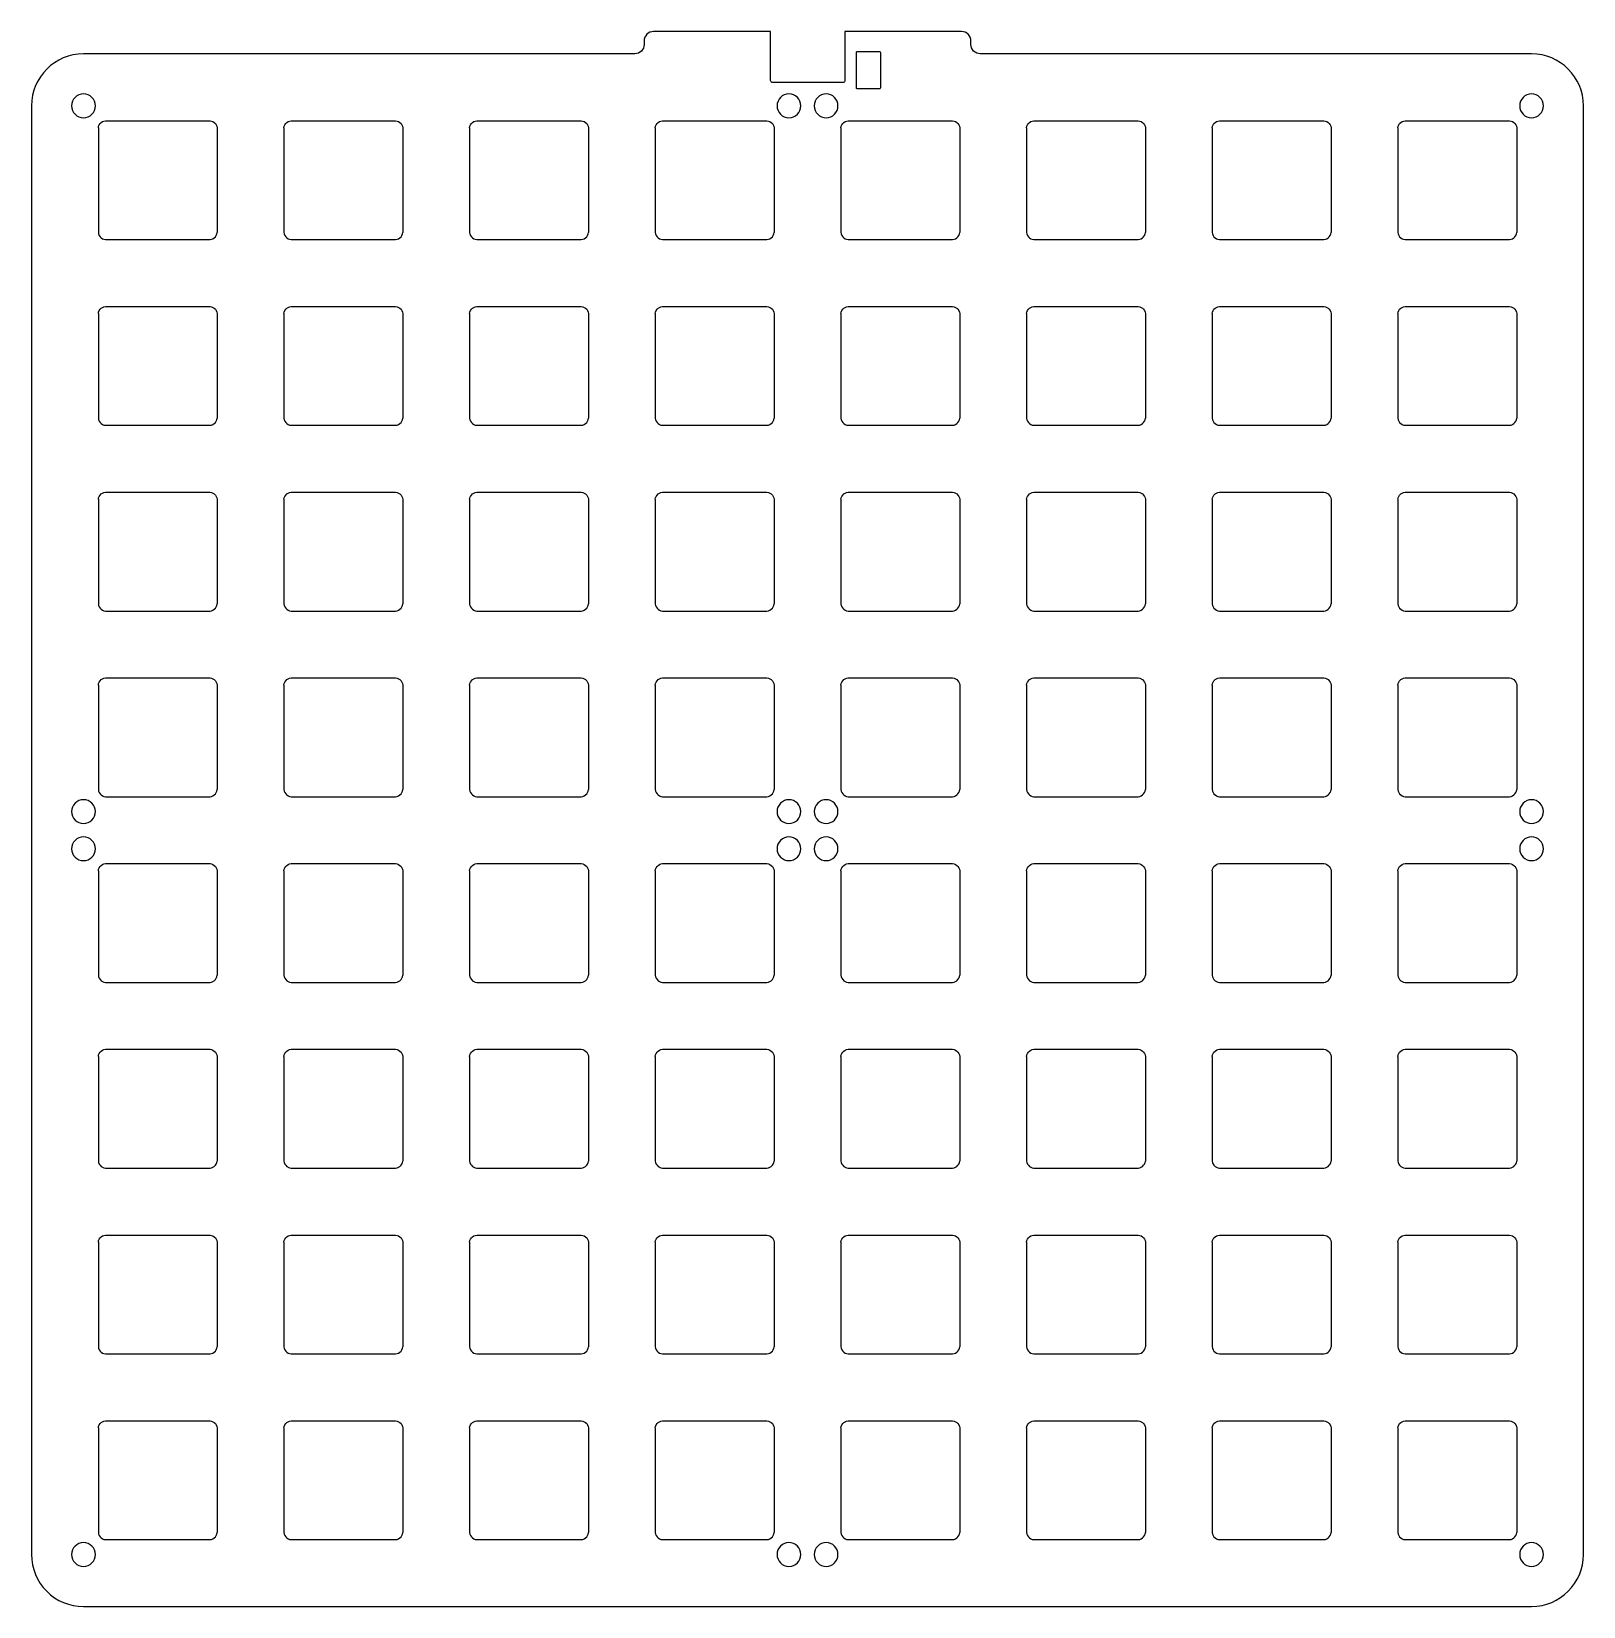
# Model space of a CAD drawing. Header units: millimetres. Extents: x 45 to 255, y 44 to 256.
import ezdxf

# ---------------------------------------------------------------- set-up
doc = ezdxf.new("R2010")
doc.units = ezdxf.units.MM
doc.layers.add('Layer_1', color=7, linetype='CONTINUOUS')

msp = doc.modelspace()

# ---------------------------------------------------------------- linework, layer by layer
at = {"layer": 'Layer_1', "color": 1}
for points in [[(127.99975, 254.729734), (127.99975, 254.269814)], [(145.0385, 249.411712), (145.0385, 255.99994), (129.26995, 255.99994)], [(170.72996, 255.99994), (155.03841, 255.99994), (155.03841, 249.411712)], [(172.00016, 254.269814), (172.00016, 254.729734)], [(126.73006, 253.000124), (124.999931, 253.000124), (52.499963, 253.000124)], [(156.58973, 248.41229), (156.58973, 253.175307)], [(156.67293, 253.29623), (159.74406, 253.29623)], [(159.82676, 253.175307), (159.82676, 248.41229)], [(247.49995, 253.000124), (174.99998, 253.000124), (173.26985, 253.000124)], [(154.78261, 249.121807), (145.29378, 249.121807)], [(159.74406, 248.291367), (156.67293, 248.291367)], [(45.499874, 246.000034), (45.499874, 51.00005)], [(254.50004, 51.00005), (254.50004, 246.000034)], [(54.890704, 243.754878), (55.064591, 243.871154)], [(55.064591, 243.871149), (55.258723, 243.952209)], [(55.258723, 243.952211), (55.465648, 243.992731)], [(55.46565, 243.992731), (55.570184, 243.992731)], [(55.570186, 243.992731), (69.43688, 243.992731)], [(69.436882, 243.992731), (69.541416, 243.992731)], [(69.541418, 243.992731), (69.748343, 243.952211)], [(69.748343, 243.952209), (69.942475, 243.871149)], [(69.942475, 243.871154), (70.116362, 243.754878)], [(79.890504, 243.754878), (80.064391, 243.871154)], [(80.064391, 243.871149), (80.258523, 243.952209)], [(80.258523, 243.952211), (80.465448, 243.992731)], [(80.46545, 243.992731), (80.569984, 243.992731)], [(80.569986, 243.992731), (94.43668, 243.992731)], [(94.436682, 243.992731), (94.541216, 243.992731)], [(94.541218, 243.992731), (94.748143, 243.952211)], [(94.748143, 243.952209), (94.942275, 243.871149)], [(94.942275, 243.871154), (95.116162, 243.754878)], [(104.890504, 243.754878), (105.064391, 243.871154)], [(105.064391, 243.871149), (105.258523, 243.952209)], [(105.258523, 243.952211), (105.465448, 243.992731)], [(105.46545, 243.992731), (105.569984, 243.992731)], [(105.569986, 243.992731), (119.43668, 243.992731)], [(119.436682, 243.992731), (119.541216, 243.992731)], [(119.541218, 243.992731), (119.748143, 243.952211)], [(119.748143, 243.952209), (119.942275, 243.871149)], [(119.942275, 243.871154), (120.116162, 243.754878)], [(129.890404, 243.754878), (130.064291, 243.871154)], [(130.064291, 243.871149), (130.258423, 243.952209)], [(130.258423, 243.952211), (130.465348, 243.992731)], [(130.46535, 243.992731), (130.569884, 243.992731)], [(130.569886, 243.992731), (144.43658, 243.992731)], [(144.436582, 243.992731), (144.541116, 243.992731)], [(144.541118, 243.992731), (144.748043, 243.952211)], [(144.748043, 243.952209), (144.942175, 243.871149)], [(144.942175, 243.871154), (145.116062, 243.754878)], [(154.887304, 243.754878), (155.061191, 243.871154)], [(155.061191, 243.871149), (155.255323, 243.952209)], [(155.255323, 243.952211), (155.462248, 243.992731)], [(155.46225, 243.992731), (155.566784, 243.992731)], [(155.566786, 243.992731), (169.43348, 243.992731)], [(169.433482, 243.992731), (169.538016, 243.992731)], [(169.538018, 243.992731), (169.744943, 243.952211)], [(169.744943, 243.952209), (169.939075, 243.871149)], [(169.939075, 243.871154), (170.112962, 243.754878)], [(179.887704, 243.754878), (180.061591, 243.871154)], [(180.061591, 243.871149), (180.255723, 243.952209)], [(180.255723, 243.952211), (180.462648, 243.992731)], [(180.46265, 243.992731), (180.567184, 243.992731)], [(180.567186, 243.992731), (194.43388, 243.992731)], [(194.433882, 243.992731), (194.538416, 243.992731)], [(194.538418, 243.992731), (194.745343, 243.952211)], [(194.745343, 243.952209), (194.939475, 243.871149)], [(194.939475, 243.871154), (195.113362, 243.754878)], [(204.887704, 243.754878), (205.061591, 243.871154)], [(205.061591, 243.871149), (205.255723, 243.952209)], [(205.255723, 243.952211), (205.462648, 243.992731)], [(205.46265, 243.992731), (205.567184, 243.992731)], [(205.567186, 243.992731), (219.43388, 243.992731)], [(219.433882, 243.992731), (219.538416, 243.992731)], [(219.538418, 243.992731), (219.745343, 243.952211)], [(219.745343, 243.952209), (219.939475, 243.871149)], [(219.939475, 243.871154), (220.113362, 243.754878)], [(229.887704, 243.754878), (230.061591, 243.871154)], [(230.061591, 243.871149), (230.255723, 243.952209)], [(230.255723, 243.952211), (230.462648, 243.992731)], [(230.46265, 243.992731), (230.567184, 243.992731)], [(230.567186, 243.992731), (244.43388, 243.992731)], [(244.433882, 243.992731), (244.538416, 243.992731)], [(244.538418, 243.992731), (244.745343, 243.952211)], [(244.745343, 243.952209), (244.939475, 243.871149)], [(244.939475, 243.871154), (245.113362, 243.754878)], [(54.503537, 243.03062), (54.544057, 243.237545)], [(54.503537, 243.03062), (54.503537, 242.926086)], [(54.50354, 242.92608), (54.50354, 229.059385), (54.50354, 228.954852), (54.54406, 228.747927), (54.62512, 228.553795), (54.741395, 228.379908), (54.89071, 228.230593), (55.064597, 228.114318), (55.258728, 228.033258), (55.465654, 227.992738), (55.570187, 227.992738), (69.436882, 227.992738), (69.541415, 227.992738), (69.74834, 228.033258), (69.942472, 228.114318), (70.116359, 228.230593), (70.265674, 228.379908), (70.381949, 228.553795), (70.463009, 228.747927), (70.503529, 228.954852)], [(54.544059, 243.237545), (54.625119, 243.431677)], [(54.625114, 243.431677), (54.741389, 243.605564)], [(54.741389, 243.605564), (54.890704, 243.754878)], [(70.116362, 243.754878), (70.265677, 243.605564)], [(70.265677, 243.605564), (70.381952, 243.431677)], [(70.381947, 243.431677), (70.463007, 243.237545)], [(70.463009, 243.237545), (70.503529, 243.03062)], [(70.503529, 243.030618), (70.503529, 242.926084)], [(70.503529, 242.926082), (70.503529, 229.059388)], [(79.503337, 243.03062), (79.543857, 243.237545)], [(79.503337, 243.03062), (79.503337, 242.926086)], [(79.50334, 242.92608), (79.50334, 229.059385), (79.50334, 228.954852), (79.54386, 228.747927), (79.62492, 228.553795), (79.741195, 228.379908), (79.89051, 228.230593), (80.064397, 228.114318), (80.258528, 228.033258), (80.465454, 227.992738), (80.569987, 227.992738), (94.436682, 227.992738), (94.541215, 227.992738), (94.74814, 228.033258), (94.942272, 228.114318), (95.116159, 228.230593), (95.265474, 228.379908), (95.381749, 228.553795), (95.462809, 228.747927), (95.503329, 228.954852)], [(79.543859, 243.237545), (79.624919, 243.431677)], [(79.624914, 243.431677), (79.741189, 243.605564)], [(79.741189, 243.605564), (79.890504, 243.754878)], [(95.116162, 243.754878), (95.265477, 243.605564)], [(95.265477, 243.605564), (95.381752, 243.431677)], [(95.381747, 243.431677), (95.462807, 243.237545)], [(95.462809, 243.237545), (95.503329, 243.03062)], [(95.503329, 243.030618), (95.503329, 242.926084)], [(95.503329, 242.926082), (95.503329, 229.059388)], [(104.503337, 243.03062), (104.543857, 243.237545)], [(104.503337, 243.03062), (104.503337, 242.926086)], [(104.50334, 242.92608), (104.50334, 229.059385), (104.50334, 228.954852), (104.54386, 228.747927), (104.62492, 228.553795), (104.741195, 228.379908), (104.89051, 228.230593), (105.064397, 228.114318), (105.258528, 228.033258), (105.465454, 227.992738), (105.569987, 227.992738), (119.436682, 227.992738), (119.541215, 227.992738), (119.74814, 228.033258), (119.942272, 228.114318), (120.116159, 228.230593), (120.265474, 228.379908), (120.381749, 228.553795), (120.462809, 228.747927), (120.503329, 228.954852)], [(104.543859, 243.237545), (104.624919, 243.431677)], [(104.624914, 243.431677), (104.741189, 243.605564)], [(104.741189, 243.605564), (104.890504, 243.754878)], [(120.116162, 243.754878), (120.265477, 243.605564)], [(120.265477, 243.605564), (120.381752, 243.431677)], [(120.381747, 243.431677), (120.462807, 243.237545)], [(120.462809, 243.237545), (120.503329, 243.03062)], [(120.503329, 243.030618), (120.503329, 242.926084)], [(120.503329, 242.926082), (120.503329, 229.059388)], [(129.503237, 243.03062), (129.543757, 243.237545)], [(129.503237, 243.03062), (129.503237, 242.926086)], [(129.50324, 242.92608), (129.50324, 229.059385), (129.50324, 228.954852), (129.54376, 228.747927), (129.62482, 228.553795), (129.741095, 228.379908), (129.89041, 228.230593), (130.064297, 228.114318), (130.258428, 228.033258), (130.465354, 227.992738), (130.569887, 227.992738), (144.436582, 227.992738), (144.541115, 227.992738), (144.74804, 228.033258), (144.942172, 228.114318), (145.116059, 228.230593), (145.265374, 228.379908), (145.381649, 228.553795), (145.462709, 228.747927), (145.503229, 228.954852)], [(129.543759, 243.237545), (129.624819, 243.431677)], [(129.624814, 243.431677), (129.741089, 243.605564)], [(129.741089, 243.605564), (129.890404, 243.754878)], [(145.116062, 243.754878), (145.265377, 243.605564)], [(145.265377, 243.605564), (145.381652, 243.431677)], [(145.381647, 243.431677), (145.462707, 243.237545)], [(145.462709, 243.237545), (145.503229, 243.03062)], [(145.503229, 243.030618), (145.503229, 242.926084)], [(145.503229, 242.926082), (145.503229, 229.059388)], [(154.500137, 243.03062), (154.540657, 243.237545)], [(154.500137, 243.03062), (154.500137, 242.926086)], [(154.50014, 242.92608), (154.50014, 229.059385), (154.50014, 228.954852), (154.54066, 228.747927), (154.62172, 228.553795), (154.737995, 228.379908), (154.88731, 228.230593), (155.061197, 228.114318), (155.255328, 228.033258), (155.462254, 227.992738), (155.566787, 227.992738), (169.433482, 227.992738), (169.538015, 227.992738), (169.74494, 228.033258), (169.939072, 228.114318), (170.112959, 228.230593), (170.262274, 228.379908), (170.378549, 228.553795), (170.459609, 228.747927), (170.500129, 228.954852)], [(154.540659, 243.237545), (154.621719, 243.431677)], [(154.621714, 243.431677), (154.737989, 243.605564)], [(154.737989, 243.605564), (154.887304, 243.754878)], [(170.112962, 243.754878), (170.262277, 243.605564)], [(170.262277, 243.605564), (170.378552, 243.431677)], [(170.378547, 243.431677), (170.459607, 243.237545)], [(170.459609, 243.237545), (170.500129, 243.03062)], [(170.500129, 243.030618), (170.500129, 242.926084)], [(170.500129, 242.926082), (170.500129, 229.059388)], [(179.500537, 243.03062), (179.541057, 243.237545)], [(179.500537, 243.03062), (179.500537, 242.926086)], [(179.50054, 242.92608), (179.50054, 229.059385), (179.50054, 228.954852), (179.54106, 228.747927), (179.62212, 228.553795), (179.738395, 228.379908), (179.88771, 228.230593), (180.061597, 228.114318), (180.255728, 228.033258), (180.462654, 227.992738), (180.567187, 227.992738), (194.433882, 227.992738), (194.538415, 227.992738), (194.74534, 228.033258), (194.939472, 228.114318), (195.113359, 228.230593), (195.262674, 228.379908), (195.378949, 228.553795), (195.460009, 228.747927), (195.500529, 228.954852)], [(179.541059, 243.237545), (179.622119, 243.431677)], [(179.622114, 243.431677), (179.738389, 243.605564)], [(179.738389, 243.605564), (179.887704, 243.754878)], [(195.113362, 243.754878), (195.262677, 243.605564)], [(195.262677, 243.605564), (195.378952, 243.431677)], [(195.378947, 243.431677), (195.460007, 243.237545)], [(195.460009, 243.237545), (195.500529, 243.03062)], [(195.500529, 243.030618), (195.500529, 242.926084)], [(195.500529, 242.926082), (195.500529, 229.059388)], [(204.500537, 243.03062), (204.541057, 243.237545)], [(204.500537, 243.03062), (204.500537, 242.926086)], [(204.50054, 242.92608), (204.50054, 229.059385), (204.50054, 228.954852), (204.54106, 228.747927), (204.62212, 228.553795), (204.738395, 228.379908), (204.88771, 228.230593), (205.061597, 228.114318), (205.255728, 228.033258), (205.462654, 227.992738), (205.567187, 227.992738), (219.433882, 227.992738), (219.538415, 227.992738), (219.74534, 228.033258), (219.939472, 228.114318), (220.113359, 228.230593), (220.262674, 228.379908), (220.378949, 228.553795), (220.460009, 228.747927), (220.500529, 228.954852)], [(204.541059, 243.237545), (204.622119, 243.431677)], [(204.622114, 243.431677), (204.738389, 243.605564)], [(204.738389, 243.605564), (204.887704, 243.754878)], [(220.113362, 243.754878), (220.262677, 243.605564)], [(220.262677, 243.605564), (220.378952, 243.431677)], [(220.378947, 243.431677), (220.460007, 243.237545)], [(220.460009, 243.237545), (220.500529, 243.03062)], [(220.500529, 243.030618), (220.500529, 242.926084)], [(220.500529, 242.926082), (220.500529, 229.059388)], [(229.500537, 243.03062), (229.541057, 243.237545)], [(229.500537, 243.03062), (229.500537, 242.926086)], [(229.50054, 242.92608), (229.50054, 229.059385), (229.50054, 228.954852), (229.54106, 228.747927), (229.62212, 228.553795), (229.738395, 228.379908), (229.88771, 228.230593), (230.061597, 228.114318), (230.255728, 228.033258), (230.462654, 227.992738), (230.567187, 227.992738), (244.433882, 227.992738), (244.538415, 227.992738), (244.74534, 228.033258), (244.939472, 228.114318), (245.113359, 228.230593), (245.262674, 228.379908), (245.378949, 228.553795), (245.460009, 228.747927), (245.500529, 228.954852)], [(229.541059, 243.237545), (229.622119, 243.431677)], [(229.622114, 243.431677), (229.738389, 243.605564)], [(229.738389, 243.605564), (229.887704, 243.754878)], [(245.113362, 243.754878), (245.262677, 243.605564)], [(245.262677, 243.605564), (245.378952, 243.431677)], [(245.378947, 243.431677), (245.460007, 243.237545)], [(245.460009, 243.237545), (245.500529, 243.03062)], [(245.500529, 243.030618), (245.500529, 242.926084)], [(245.500529, 242.926082), (245.500529, 229.059388)], [(70.503529, 229.059385), (70.503529, 228.954852)], [(95.503329, 229.059385), (95.503329, 228.954852)], [(120.503329, 229.059385), (120.503329, 228.954852)], [(145.503229, 229.059385), (145.503229, 228.954852)], [(170.500129, 229.059385), (170.500129, 228.954852)], [(195.500529, 229.059385), (195.500529, 228.954852)], [(220.500529, 229.059385), (220.500529, 228.954852)], [(245.500529, 229.059385), (245.500529, 228.954852)], [(54.544059, 218.237552), (54.625119, 218.431684)], [(54.625114, 218.431684), (54.741389, 218.605571)], [(54.741389, 218.605571), (54.890704, 218.754885)], [(54.890704, 218.754885), (55.064591, 218.871161)], [(55.064591, 218.871156), (55.258723, 218.952216)], [(55.258723, 218.952218), (55.465648, 218.992738)], [(55.46565, 218.992738), (55.570184, 218.992738)], [(55.570186, 218.992738), (69.43688, 218.992738)], [(69.436882, 218.992738), (69.541416, 218.992738)], [(69.541418, 218.992738), (69.748343, 218.952218)], [(69.748343, 218.952216), (69.942475, 218.871156)], [(69.942475, 218.871161), (70.116362, 218.754885)], [(70.116362, 218.754885), (70.265677, 218.605571)], [(70.265677, 218.605571), (70.381952, 218.431684)], [(70.381947, 218.431684), (70.463007, 218.237552)], [(79.543859, 218.237552), (79.624919, 218.431684)], [(79.624914, 218.431684), (79.741189, 218.605571)], [(79.741189, 218.605571), (79.890504, 218.754885)], [(79.890504, 218.754885), (80.064391, 218.871161)], [(80.064391, 218.871156), (80.258523, 218.952216)], [(80.258523, 218.952218), (80.465448, 218.992738)], [(80.46545, 218.992738), (80.569984, 218.992738)], [(80.569986, 218.992738), (94.43668, 218.992738)], [(94.436682, 218.992738), (94.541216, 218.992738)], [(94.541218, 218.992738), (94.748143, 218.952218)], [(94.748143, 218.952216), (94.942275, 218.871156)], [(94.942275, 218.871161), (95.116162, 218.754885)], [(95.116162, 218.754885), (95.265477, 218.605571)], [(95.265477, 218.605571), (95.381752, 218.431684)], [(95.381747, 218.431684), (95.462807, 218.237552)], [(104.543859, 218.237552), (104.624919, 218.431684)], [(104.624914, 218.431684), (104.741189, 218.605571)], [(104.741189, 218.605571), (104.890504, 218.754885)], [(104.890504, 218.754885), (105.064391, 218.871161)], [(105.064391, 218.871156), (105.258523, 218.952216)], [(105.258523, 218.952218), (105.465448, 218.992738)], [(105.46545, 218.992738), (105.569984, 218.992738)], [(105.569986, 218.992738), (119.43668, 218.992738)], [(119.436682, 218.992738), (119.541216, 218.992738)], [(119.541218, 218.992738), (119.748143, 218.952218)], [(119.748143, 218.952216), (119.942275, 218.871156)], [(119.942275, 218.871161), (120.116162, 218.754885)], [(120.116162, 218.754885), (120.265477, 218.605571)], [(120.265477, 218.605571), (120.381752, 218.431684)], [(120.381747, 218.431684), (120.462807, 218.237552)], [(129.543759, 218.237552), (129.624819, 218.431684)], [(129.624814, 218.431684), (129.741089, 218.605571)], [(129.741089, 218.605571), (129.890404, 218.754885)], [(129.890404, 218.754885), (130.064291, 218.871161)], [(130.064291, 218.871156), (130.258423, 218.952216)], [(130.258423, 218.952218), (130.465348, 218.992738)], [(130.46535, 218.992738), (130.569884, 218.992738)], [(130.569886, 218.992738), (144.43658, 218.992738)], [(144.436582, 218.992738), (144.541116, 218.992738)], [(144.541118, 218.992738), (144.748043, 218.952218)], [(144.748043, 218.952216), (144.942175, 218.871156)], [(144.942175, 218.871161), (145.116062, 218.754885)], [(145.116062, 218.754885), (145.265377, 218.605571)], [(145.265377, 218.605571), (145.381652, 218.431684)], [(145.381647, 218.431684), (145.462707, 218.237552)], [(154.540659, 218.237552), (154.621719, 218.431684)], [(154.621714, 218.431684), (154.737989, 218.605571)], [(154.737989, 218.605571), (154.887304, 218.754885)], [(154.887304, 218.754885), (155.061191, 218.871161)], [(155.061191, 218.871156), (155.255323, 218.952216)], [(155.255323, 218.952218), (155.462248, 218.992738)], [(155.46225, 218.992738), (155.566784, 218.992738)], [(155.566786, 218.992738), (169.43348, 218.992738)], [(169.433482, 218.992738), (169.538016, 218.992738)], [(169.538018, 218.992738), (169.744943, 218.952218)], [(169.744943, 218.952216), (169.939075, 218.871156)], [(169.939075, 218.871161), (170.112962, 218.754885)], [(170.112962, 218.754885), (170.262277, 218.605571)], [(170.262277, 218.605571), (170.378552, 218.431684)], [(170.378547, 218.431684), (170.459607, 218.237552)], [(179.541059, 218.237552), (179.622119, 218.431684)], [(179.622114, 218.431684), (179.738389, 218.605571)], [(179.738389, 218.605571), (179.887704, 218.754885)], [(179.887704, 218.754885), (180.061591, 218.871161)], [(180.061591, 218.871156), (180.255723, 218.952216)], [(180.255723, 218.952218), (180.462648, 218.992738)], [(180.46265, 218.992738), (180.567184, 218.992738)], [(180.567186, 218.992738), (194.43388, 218.992738)], [(194.433882, 218.992738), (194.538416, 218.992738)], [(194.538418, 218.992738), (194.745343, 218.952218)], [(194.745343, 218.952216), (194.939475, 218.871156)], [(194.939475, 218.871161), (195.113362, 218.754885)], [(195.113362, 218.754885), (195.262677, 218.605571)], [(195.262677, 218.605571), (195.378952, 218.431684)], [(195.378947, 218.431684), (195.460007, 218.237552)], [(204.541059, 218.237552), (204.622119, 218.431684)], [(204.622114, 218.431684), (204.738389, 218.605571)], [(204.738389, 218.605571), (204.887704, 218.754885)], [(204.887704, 218.754885), (205.061591, 218.871161)], [(205.061591, 218.871156), (205.255723, 218.952216)], [(205.255723, 218.952218), (205.462648, 218.992738)], [(205.46265, 218.992738), (205.567184, 218.992738)], [(205.567186, 218.992738), (219.43388, 218.992738)], [(219.433882, 218.992738), (219.538416, 218.992738)], [(219.538418, 218.992738), (219.745343, 218.952218)], [(219.745343, 218.952216), (219.939475, 218.871156)], [(219.939475, 218.871161), (220.113362, 218.754885)], [(220.113362, 218.754885), (220.262677, 218.605571)], [(220.262677, 218.605571), (220.378952, 218.431684)], [(220.378947, 218.431684), (220.460007, 218.237552)], [(229.541059, 218.237552), (229.622119, 218.431684)], [(229.622114, 218.431684), (229.738389, 218.605571)], [(229.738389, 218.605571), (229.887704, 218.754885)], [(229.887704, 218.754885), (230.061591, 218.871161)], [(230.061591, 218.871156), (230.255723, 218.952216)], [(230.255723, 218.952218), (230.462648, 218.992738)], [(230.46265, 218.992738), (230.567184, 218.992738)], [(230.567186, 218.992738), (244.43388, 218.992738)], [(244.433882, 218.992738), (244.538416, 218.992738)], [(244.538418, 218.992738), (244.745343, 218.952218)], [(244.745343, 218.952216), (244.939475, 218.871156)], [(244.939475, 218.871161), (245.113362, 218.754885)], [(245.113362, 218.754885), (245.262677, 218.605571)], [(245.262677, 218.605571), (245.378952, 218.431684)], [(245.378947, 218.431684), (245.460007, 218.237552)], [(54.503537, 218.030627), (54.544057, 218.237552)], [(54.503537, 218.030627), (54.503537, 217.926093)], [(54.50354, 217.926087), (54.50354, 204.059392), (54.50354, 203.954859), (54.54406, 203.747934), (54.62512, 203.553802), (54.741395, 203.379915), (54.89071, 203.2306), (55.064597, 203.114325), (55.258728, 203.033265), (55.465654, 202.992745), (55.570187, 202.992745), (69.436882, 202.992745), (69.541415, 202.992745), (69.74834, 203.033265), (69.942472, 203.114325), (70.116359, 203.2306), (70.265674, 203.379915), (70.381949, 203.553802), (70.463009, 203.747934), (70.503529, 203.954859)], [(70.463009, 218.237552), (70.503529, 218.030627)], [(70.503529, 218.030625), (70.503529, 217.926091)], [(70.503529, 217.926089), (70.503529, 204.059395)], [(79.503337, 218.030627), (79.543857, 218.237552)], [(79.503337, 218.030627), (79.503337, 217.926093)], [(79.50334, 217.926087), (79.50334, 204.059392), (79.50334, 203.954859), (79.54386, 203.747934), (79.62492, 203.553802), (79.741195, 203.379915), (79.89051, 203.2306), (80.064397, 203.114325), (80.258528, 203.033265), (80.465454, 202.992745), (80.569987, 202.992745), (94.436682, 202.992745), (94.541215, 202.992745), (94.74814, 203.033265), (94.942272, 203.114325), (95.116159, 203.2306), (95.265474, 203.379915), (95.381749, 203.553802), (95.462809, 203.747934), (95.503329, 203.954859)], [(95.462809, 218.237552), (95.503329, 218.030627)], [(95.503329, 218.030625), (95.503329, 217.926091)], [(95.503329, 217.926089), (95.503329, 204.059395)], [(104.503337, 218.030627), (104.543857, 218.237552)], [(104.503337, 218.030627), (104.503337, 217.926093)], [(104.50334, 217.926087), (104.50334, 204.059392), (104.50334, 203.954859), (104.54386, 203.747934), (104.62492, 203.553802), (104.741195, 203.379915), (104.89051, 203.2306), (105.064397, 203.114325), (105.258528, 203.033265), (105.465454, 202.992745), (105.569987, 202.992745), (119.436682, 202.992745), (119.541215, 202.992745), (119.74814, 203.033265), (119.942272, 203.114325), (120.116159, 203.2306), (120.265474, 203.379915), (120.381749, 203.553802), (120.462809, 203.747934), (120.503329, 203.954859)], [(120.462809, 218.237552), (120.503329, 218.030627)], [(120.503329, 218.030625), (120.503329, 217.926091)], [(120.503329, 217.926089), (120.503329, 204.059395)], [(129.503237, 218.030627), (129.543757, 218.237552)], [(129.503237, 218.030627), (129.503237, 217.926093)], [(129.50324, 217.926087), (129.50324, 204.059392), (129.50324, 203.954859), (129.54376, 203.747934), (129.62482, 203.553802), (129.741095, 203.379915), (129.89041, 203.2306), (130.064297, 203.114325), (130.258428, 203.033265), (130.465354, 202.992745), (130.569887, 202.992745), (144.436582, 202.992745), (144.541115, 202.992745), (144.74804, 203.033265), (144.942172, 203.114325), (145.116059, 203.2306), (145.265374, 203.379915), (145.381649, 203.553802), (145.462709, 203.747934), (145.503229, 203.954859)], [(145.462709, 218.237552), (145.503229, 218.030627)], [(145.503229, 218.030625), (145.503229, 217.926091)], [(145.503229, 217.926089), (145.503229, 204.059395)], [(154.500137, 218.030627), (154.540657, 218.237552)], [(154.500137, 218.030627), (154.500137, 217.926093)], [(154.50014, 217.926087), (154.50014, 204.059392), (154.50014, 203.954859), (154.54066, 203.747934), (154.62172, 203.553802), (154.737995, 203.379915), (154.88731, 203.2306), (155.061197, 203.114325), (155.255328, 203.033265), (155.462254, 202.992745), (155.566787, 202.992745), (169.433482, 202.992745), (169.538015, 202.992745), (169.74494, 203.033265), (169.939072, 203.114325), (170.112959, 203.2306), (170.262274, 203.379915), (170.378549, 203.553802), (170.459609, 203.747934), (170.500129, 203.954859)], [(170.459609, 218.237552), (170.500129, 218.030627)], [(170.500129, 218.030625), (170.500129, 217.926091)], [(170.500129, 217.926089), (170.500129, 204.059395)], [(179.500537, 218.030627), (179.541057, 218.237552)], [(179.500537, 218.030627), (179.500537, 217.926093)], [(179.50054, 217.926087), (179.50054, 204.059392), (179.50054, 203.954859), (179.54106, 203.747934), (179.62212, 203.553802), (179.738395, 203.379915), (179.88771, 203.2306), (180.061597, 203.114325), (180.255728, 203.033265), (180.462654, 202.992745), (180.567187, 202.992745), (194.433882, 202.992745), (194.538415, 202.992745), (194.74534, 203.033265), (194.939472, 203.114325), (195.113359, 203.2306), (195.262674, 203.379915), (195.378949, 203.553802), (195.460009, 203.747934), (195.500529, 203.954859)], [(195.460009, 218.237552), (195.500529, 218.030627)], [(195.500529, 218.030625), (195.500529, 217.926091)], [(195.500529, 217.926089), (195.500529, 204.059395)], [(204.500537, 218.030627), (204.541057, 218.237552)], [(204.500537, 218.030627), (204.500537, 217.926093)], [(204.50054, 217.926087), (204.50054, 204.059392), (204.50054, 203.954859), (204.54106, 203.747934), (204.62212, 203.553802), (204.738395, 203.379915), (204.88771, 203.2306), (205.061597, 203.114325), (205.255728, 203.033265), (205.462654, 202.992745), (205.567187, 202.992745), (219.433882, 202.992745), (219.538415, 202.992745), (219.74534, 203.033265), (219.939472, 203.114325), (220.113359, 203.2306), (220.262674, 203.379915), (220.378949, 203.553802), (220.460009, 203.747934), (220.500529, 203.954859)], [(220.460009, 218.237552), (220.500529, 218.030627)], [(220.500529, 218.030625), (220.500529, 217.926091)], [(220.500529, 217.926089), (220.500529, 204.059395)], [(229.500537, 218.030627), (229.541057, 218.237552)], [(229.500537, 218.030627), (229.500537, 217.926093)], [(229.50054, 217.926087), (229.50054, 204.059392), (229.50054, 203.954859), (229.54106, 203.747934), (229.62212, 203.553802), (229.738395, 203.379915), (229.88771, 203.2306), (230.061597, 203.114325), (230.255728, 203.033265), (230.462654, 202.992745), (230.567187, 202.992745), (244.433882, 202.992745), (244.538415, 202.992745), (244.74534, 203.033265), (244.939472, 203.114325), (245.113359, 203.2306), (245.262674, 203.379915), (245.378949, 203.553802), (245.460009, 203.747934), (245.500529, 203.954859)], [(245.460009, 218.237552), (245.500529, 218.030627)], [(245.500529, 218.030625), (245.500529, 217.926091)], [(245.500529, 217.926089), (245.500529, 204.059395)], [(70.503529, 204.059392), (70.503529, 203.954859)], [(95.503329, 204.059392), (95.503329, 203.954859)], [(120.503329, 204.059392), (120.503329, 203.954859)], [(145.503229, 204.059392), (145.503229, 203.954859)], [(170.500129, 204.059392), (170.500129, 203.954859)], [(195.500529, 204.059392), (195.500529, 203.954859)], [(220.500529, 204.059392), (220.500529, 203.954859)], [(245.500529, 204.059392), (245.500529, 203.954859)], [(54.503537, 193.030639), (54.544057, 193.237564)], [(54.503537, 193.030639), (54.503537, 192.926105)], [(54.50354, 192.9261), (54.50354, 179.059405), (54.50354, 178.954872), (54.54406, 178.747947), (54.62512, 178.553815), (54.741395, 178.379928), (54.89071, 178.230613), (55.064597, 178.114338), (55.258728, 178.033278), (55.465654, 177.992758), (55.570187, 177.992758), (69.436882, 177.992758), (69.541415, 177.992758), (69.74834, 178.033278), (69.942472, 178.114338), (70.116359, 178.230613), (70.265674, 178.379928), (70.381949, 178.553815), (70.463009, 178.747947), (70.503529, 178.954872)], [(54.544059, 193.237564), (54.625119, 193.431696)], [(54.625114, 193.431696), (54.741389, 193.605583)], [(54.741389, 193.605583), (54.890704, 193.754897)], [(54.890704, 193.754897), (55.064591, 193.871173)], [(55.064591, 193.871168), (55.258723, 193.952228)], [(55.258723, 193.95223), (55.465648, 193.99275)], [(55.46565, 193.99275), (55.570184, 193.99275)], [(55.570186, 193.99275), (69.43688, 193.99275)], [(69.436882, 193.99275), (69.541416, 193.99275)], [(69.541418, 193.99275), (69.748343, 193.95223)], [(69.748343, 193.952228), (69.942475, 193.871168)], [(69.942475, 193.871173), (70.116362, 193.754897)], [(70.116362, 193.754897), (70.265677, 193.605583)], [(70.265677, 193.605583), (70.381952, 193.431696)], [(70.381947, 193.431696), (70.463007, 193.237564)], [(70.463009, 193.237564), (70.503529, 193.030639)], [(70.503529, 193.030637), (70.503529, 192.926103)], [(70.503529, 192.926101), (70.503529, 179.059407)], [(79.503337, 193.030639), (79.543857, 193.237564)], [(79.503337, 193.030639), (79.503337, 192.926105)], [(79.50334, 192.9261), (79.50334, 179.059405), (79.50334, 178.954872), (79.54386, 178.747947), (79.62492, 178.553815), (79.741195, 178.379928), (79.89051, 178.230613), (80.064397, 178.114338), (80.258528, 178.033278), (80.465454, 177.992758), (80.569987, 177.992758), (94.436682, 177.992758), (94.541215, 177.992758), (94.74814, 178.033278), (94.942272, 178.114338), (95.116159, 178.230613), (95.265474, 178.379928), (95.381749, 178.553815), (95.462809, 178.747947), (95.503329, 178.954872)], [(79.543859, 193.237564), (79.624919, 193.431696)], [(79.624914, 193.431696), (79.741189, 193.605583)], [(79.741189, 193.605583), (79.890504, 193.754897)], [(79.890504, 193.754897), (80.064391, 193.871173)], [(80.064391, 193.871168), (80.258523, 193.952228)], [(80.258523, 193.95223), (80.465448, 193.99275)], [(80.46545, 193.99275), (80.569984, 193.99275)], [(80.569986, 193.99275), (94.43668, 193.99275)], [(94.436682, 193.99275), (94.541216, 193.99275)], [(94.541218, 193.99275), (94.748143, 193.95223)], [(94.748143, 193.952228), (94.942275, 193.871168)], [(94.942275, 193.871173), (95.116162, 193.754897)], [(95.116162, 193.754897), (95.265477, 193.605583)], [(95.265477, 193.605583), (95.381752, 193.431696)], [(95.381747, 193.431696), (95.462807, 193.237564)], [(95.462809, 193.237564), (95.503329, 193.030639)], [(95.503329, 193.030637), (95.503329, 192.926103)], [(95.503329, 192.926101), (95.503329, 179.059407)], [(104.503337, 193.030639), (104.543857, 193.237564)], [(104.503337, 193.030639), (104.503337, 192.926105)], [(104.50334, 192.9261), (104.50334, 179.059405), (104.50334, 178.954872), (104.54386, 178.747947), (104.62492, 178.553815), (104.741195, 178.379928), (104.89051, 178.230613), (105.064397, 178.114338), (105.258528, 178.033278), (105.465454, 177.992758), (105.569987, 177.992758), (119.436682, 177.992758), (119.541215, 177.992758), (119.74814, 178.033278), (119.942272, 178.114338), (120.116159, 178.230613), (120.265474, 178.379928), (120.381749, 178.553815), (120.462809, 178.747947), (120.503329, 178.954872)], [(104.543859, 193.237564), (104.624919, 193.431696)], [(104.624914, 193.431696), (104.741189, 193.605583)], [(104.741189, 193.605583), (104.890504, 193.754897)], [(104.890504, 193.754897), (105.064391, 193.871173)], [(105.064391, 193.871168), (105.258523, 193.952228)], [(105.258523, 193.95223), (105.465448, 193.99275)], [(105.46545, 193.99275), (105.569984, 193.99275)], [(105.569986, 193.99275), (119.43668, 193.99275)], [(119.436682, 193.99275), (119.541216, 193.99275)], [(119.541218, 193.99275), (119.748143, 193.95223)], [(119.748143, 193.952228), (119.942275, 193.871168)], [(119.942275, 193.871173), (120.116162, 193.754897)], [(120.116162, 193.754897), (120.265477, 193.605583)], [(120.265477, 193.605583), (120.381752, 193.431696)], [(120.381747, 193.431696), (120.462807, 193.237564)], [(120.462809, 193.237564), (120.503329, 193.030639)], [(120.503329, 193.030637), (120.503329, 192.926103)], [(120.503329, 192.926101), (120.503329, 179.059407)], [(129.503237, 193.030639), (129.543757, 193.237564)], [(129.503237, 193.030639), (129.503237, 192.926105)], [(129.50324, 192.9261), (129.50324, 179.059405), (129.50324, 178.954872), (129.54376, 178.747947), (129.62482, 178.553815), (129.741095, 178.379928), (129.89041, 178.230613), (130.064297, 178.114338), (130.258428, 178.033278), (130.465354, 177.992758), (130.569887, 177.992758), (144.436582, 177.992758), (144.541115, 177.992758), (144.74804, 178.033278), (144.942172, 178.114338), (145.116059, 178.230613), (145.265374, 178.379928), (145.381649, 178.553815), (145.462709, 178.747947), (145.503229, 178.954872)], [(129.543759, 193.237564), (129.624819, 193.431696)], [(129.624814, 193.431696), (129.741089, 193.605583)], [(129.741089, 193.605583), (129.890404, 193.754897)], [(129.890404, 193.754897), (130.064291, 193.871173)], [(130.064291, 193.871168), (130.258423, 193.952228)], [(130.258423, 193.95223), (130.465348, 193.99275)], [(130.46535, 193.99275), (130.569884, 193.99275)], [(130.569886, 193.99275), (144.43658, 193.99275)], [(144.436582, 193.99275), (144.541116, 193.99275)], [(144.541118, 193.99275), (144.748043, 193.95223)], [(144.748043, 193.952228), (144.942175, 193.871168)], [(144.942175, 193.871173), (145.116062, 193.754897)], [(145.116062, 193.754897), (145.265377, 193.605583)], [(145.265377, 193.605583), (145.381652, 193.431696)], [(145.381647, 193.431696), (145.462707, 193.237564)], [(145.462709, 193.237564), (145.503229, 193.030639)], [(145.503229, 193.030637), (145.503229, 192.926103)], [(145.503229, 192.926101), (145.503229, 179.059407)], [(154.500137, 193.030639), (154.540657, 193.237564)], [(154.500137, 193.030639), (154.500137, 192.926105)], [(154.50014, 192.9261), (154.50014, 179.059405), (154.50014, 178.954872), (154.54066, 178.747947), (154.62172, 178.553815), (154.737995, 178.379928), (154.88731, 178.230613), (155.061197, 178.114338), (155.255328, 178.033278), (155.462254, 177.992758), (155.566787, 177.992758), (169.433482, 177.992758), (169.538015, 177.992758), (169.74494, 178.033278), (169.939072, 178.114338), (170.112959, 178.230613), (170.262274, 178.379928), (170.378549, 178.553815), (170.459609, 178.747947), (170.500129, 178.954872)], [(154.540659, 193.237564), (154.621719, 193.431696)], [(154.621714, 193.431696), (154.737989, 193.605583)], [(154.737989, 193.605583), (154.887304, 193.754897)], [(154.887304, 193.754897), (155.061191, 193.871173)], [(155.061191, 193.871168), (155.255323, 193.952228)], [(155.255323, 193.95223), (155.462248, 193.99275)], [(155.46225, 193.99275), (155.566784, 193.99275)], [(155.566786, 193.99275), (169.43348, 193.99275)], [(169.433482, 193.99275), (169.538016, 193.99275)], [(169.538018, 193.99275), (169.744943, 193.95223)], [(169.744943, 193.952228), (169.939075, 193.871168)], [(169.939075, 193.871173), (170.112962, 193.754897)], [(170.112962, 193.754897), (170.262277, 193.605583)], [(170.262277, 193.605583), (170.378552, 193.431696)], [(170.378547, 193.431696), (170.459607, 193.237564)], [(170.459609, 193.237564), (170.500129, 193.030639)], [(170.500129, 193.030637), (170.500129, 192.926103)], [(170.500129, 192.926101), (170.500129, 179.059407)], [(179.500537, 193.030639), (179.541057, 193.237564)], [(179.500537, 193.030639), (179.500537, 192.926105)], [(179.50054, 192.9261), (179.50054, 179.059405), (179.50054, 178.954872), (179.54106, 178.747947), (179.62212, 178.553815), (179.738395, 178.379928), (179.88771, 178.230613), (180.061597, 178.114338), (180.255728, 178.033278), (180.462654, 177.992758), (180.567187, 177.992758), (194.433882, 177.992758), (194.538415, 177.992758), (194.74534, 178.033278), (194.939472, 178.114338), (195.113359, 178.230613), (195.262674, 178.379928), (195.378949, 178.553815), (195.460009, 178.747947), (195.500529, 178.954872)], [(179.541059, 193.237564), (179.622119, 193.431696)], [(179.622114, 193.431696), (179.738389, 193.605583)], [(179.738389, 193.605583), (179.887704, 193.754897)], [(179.887704, 193.754897), (180.061591, 193.871173)], [(180.061591, 193.871168), (180.255723, 193.952228)], [(180.255723, 193.95223), (180.462648, 193.99275)], [(180.46265, 193.99275), (180.567184, 193.99275)], [(180.567186, 193.99275), (194.43388, 193.99275)], [(194.433882, 193.99275), (194.538416, 193.99275)], [(194.538418, 193.99275), (194.745343, 193.95223)], [(194.745343, 193.952228), (194.939475, 193.871168)], [(194.939475, 193.871173), (195.113362, 193.754897)], [(195.113362, 193.754897), (195.262677, 193.605583)], [(195.262677, 193.605583), (195.378952, 193.431696)], [(195.378947, 193.431696), (195.460007, 193.237564)], [(195.460009, 193.237564), (195.500529, 193.030639)], [(195.500529, 193.030637), (195.500529, 192.926103)], [(195.500529, 192.926101), (195.500529, 179.059407)], [(204.500537, 193.030639), (204.541057, 193.237564)], [(204.500537, 193.030639), (204.500537, 192.926105)], [(204.50054, 192.9261), (204.50054, 179.059405), (204.50054, 178.954872), (204.54106, 178.747947), (204.62212, 178.553815), (204.738395, 178.379928), (204.88771, 178.230613), (205.061597, 178.114338), (205.255728, 178.033278), (205.462654, 177.992758), (205.567187, 177.992758), (219.433882, 177.992758), (219.538415, 177.992758), (219.74534, 178.033278), (219.939472, 178.114338), (220.113359, 178.230613), (220.262674, 178.379928), (220.378949, 178.553815), (220.460009, 178.747947), (220.500529, 178.954872)], [(204.541059, 193.237564), (204.622119, 193.431696)], [(204.622114, 193.431696), (204.738389, 193.605583)], [(204.738389, 193.605583), (204.887704, 193.754897)], [(204.887704, 193.754897), (205.061591, 193.871173)], [(205.061591, 193.871168), (205.255723, 193.952228)], [(205.255723, 193.95223), (205.462648, 193.99275)], [(205.46265, 193.99275), (205.567184, 193.99275)], [(205.567186, 193.99275), (219.43388, 193.99275)], [(219.433882, 193.99275), (219.538416, 193.99275)], [(219.538418, 193.99275), (219.745343, 193.95223)], [(219.745343, 193.952228), (219.939475, 193.871168)], [(219.939475, 193.871173), (220.113362, 193.754897)], [(220.113362, 193.754897), (220.262677, 193.605583)], [(220.262677, 193.605583), (220.378952, 193.431696)], [(220.378947, 193.431696), (220.460007, 193.237564)], [(220.460009, 193.237564), (220.500529, 193.030639)], [(220.500529, 193.030637), (220.500529, 192.926103)], [(220.500529, 192.926101), (220.500529, 179.059407)], [(229.500537, 193.030639), (229.541057, 193.237564)], [(229.500537, 193.030639), (229.500537, 192.926105)], [(229.50054, 192.9261), (229.50054, 179.059405), (229.50054, 178.954872), (229.54106, 178.747947), (229.62212, 178.553815), (229.738395, 178.379928), (229.88771, 178.230613), (230.061597, 178.114338), (230.255728, 178.033278), (230.462654, 177.992758), (230.567187, 177.992758), (244.433882, 177.992758), (244.538415, 177.992758), (244.74534, 178.033278), (244.939472, 178.114338), (245.113359, 178.230613), (245.262674, 178.379928), (245.378949, 178.553815), (245.460009, 178.747947), (245.500529, 178.954872)], [(229.541059, 193.237564), (229.622119, 193.431696)], [(229.622114, 193.431696), (229.738389, 193.605583)], [(229.738389, 193.605583), (229.887704, 193.754897)], [(229.887704, 193.754897), (230.061591, 193.871173)], [(230.061591, 193.871168), (230.255723, 193.952228)], [(230.255723, 193.95223), (230.462648, 193.99275)], [(230.46265, 193.99275), (230.567184, 193.99275)], [(230.567186, 193.99275), (244.43388, 193.99275)], [(244.433882, 193.99275), (244.538416, 193.99275)], [(244.538418, 193.99275), (244.745343, 193.95223)], [(244.745343, 193.952228), (244.939475, 193.871168)], [(244.939475, 193.871173), (245.113362, 193.754897)], [(245.113362, 193.754897), (245.262677, 193.605583)], [(245.262677, 193.605583), (245.378952, 193.431696)], [(245.378947, 193.431696), (245.460007, 193.237564)], [(245.460009, 193.237564), (245.500529, 193.030639)], [(245.500529, 193.030637), (245.500529, 192.926103)], [(245.500529, 192.926101), (245.500529, 179.059407)], [(70.503529, 179.059405), (70.503529, 178.954872)], [(95.503329, 179.059405), (95.503329, 178.954872)], [(120.503329, 179.059405), (120.503329, 178.954872)], [(145.503229, 179.059405), (145.503229, 178.954872)], [(170.500129, 179.059405), (170.500129, 178.954872)], [(195.500529, 179.059405), (195.500529, 178.954872)], [(220.500529, 179.059405), (220.500529, 178.954872)], [(245.500529, 179.059405), (245.500529, 178.954872)], [(54.503537, 168.03063), (54.544057, 168.23756)], [(54.503537, 168.03063), (54.503537, 167.9261)], [(54.50354, 167.9261), (54.50354, 154.0594), (54.50354, 153.95487), (54.54406, 153.74794), (54.62512, 153.55381), (54.741395, 153.37992), (54.89071, 153.23061), (55.064597, 153.11433), (55.258728, 153.03323), (55.465654, 152.99273), (55.570187, 152.99273), (69.436882, 152.99273), (69.541415, 152.99273), (69.74834, 153.03323), (69.942472, 153.11433), (70.116359, 153.23061), (70.265674, 153.37992), (70.381949, 153.55381), (70.463009, 153.74794), (70.503529, 153.95487)], [(54.544059, 168.23756), (54.625119, 168.43169)], [(54.625114, 168.43169), (54.741389, 168.60558)], [(54.741389, 168.60558), (54.890704, 168.75489)], [(54.890704, 168.75489), (55.064591, 168.87117)], [(55.064591, 168.87112), (55.258723, 168.95222)], [(55.258723, 168.95221), (55.465648, 168.99271)], [(55.46565, 168.99271), (55.570184, 168.99271)], [(55.570186, 168.99271), (69.43688, 168.99271)], [(69.436882, 168.99271), (69.541416, 168.99271)], [(69.541418, 168.99271), (69.748343, 168.95221)], [(69.748343, 168.95222), (69.942475, 168.87112)], [(69.942475, 168.87117), (70.116362, 168.75489)], [(70.116362, 168.75489), (70.265677, 168.60558)], [(70.265677, 168.60558), (70.381952, 168.43169)], [(70.381947, 168.43169), (70.463007, 168.23756)], [(70.463009, 168.23756), (70.503529, 168.03063)], [(70.503529, 168.03063), (70.503529, 167.9261)], [(70.503529, 167.9261), (70.503529, 154.0594)], [(79.503337, 168.03063), (79.543857, 168.23756)], [(79.503337, 168.03063), (79.503337, 167.9261)], [(79.50334, 167.9261), (79.50334, 154.0594), (79.50334, 153.95487), (79.54386, 153.74794), (79.62492, 153.55381), (79.741195, 153.37992), (79.89051, 153.23061), (80.064397, 153.11433), (80.258528, 153.03323), (80.465454, 152.99273), (80.569987, 152.99273), (94.436682, 152.99273), (94.541215, 152.99273), (94.74814, 153.03323), (94.942272, 153.11433), (95.116159, 153.23061), (95.265474, 153.37992), (95.381749, 153.55381), (95.462809, 153.74794), (95.503329, 153.95487)], [(79.543859, 168.23756), (79.624919, 168.43169)], [(79.624914, 168.43169), (79.741189, 168.60558)], [(79.741189, 168.60558), (79.890504, 168.75489)], [(79.890504, 168.75489), (80.064391, 168.87117)], [(80.064391, 168.87112), (80.258523, 168.95222)], [(80.258523, 168.95221), (80.465448, 168.99271)], [(80.46545, 168.99271), (80.569984, 168.99271)], [(80.569986, 168.99271), (94.43668, 168.99271)], [(94.436682, 168.99271), (94.541216, 168.99271)], [(94.541218, 168.99271), (94.748143, 168.95221)], [(94.748143, 168.95222), (94.942275, 168.87112)], [(94.942275, 168.87117), (95.116162, 168.75489)], [(95.116162, 168.75489), (95.265477, 168.60558)], [(95.265477, 168.60558), (95.381752, 168.43169)], [(95.381747, 168.43169), (95.462807, 168.23756)], [(95.462809, 168.23756), (95.503329, 168.03063)], [(95.503329, 168.03063), (95.503329, 167.9261)], [(95.503329, 167.9261), (95.503329, 154.0594)], [(104.503337, 168.03063), (104.543857, 168.23756)], [(104.503337, 168.03063), (104.503337, 167.9261)], [(104.50334, 167.9261), (104.50334, 154.0594), (104.50334, 153.95487), (104.54386, 153.74794), (104.62492, 153.55381), (104.741195, 153.37992), (104.89051, 153.23061), (105.064397, 153.11433), (105.258528, 153.03323), (105.465454, 152.99273), (105.569987, 152.99273), (119.436682, 152.99273), (119.541215, 152.99273), (119.74814, 153.03323), (119.942272, 153.11433), (120.116159, 153.23061), (120.265474, 153.37992), (120.381749, 153.55381), (120.462809, 153.74794), (120.503329, 153.95487)], [(104.543859, 168.23756), (104.624919, 168.43169)], [(104.624914, 168.43169), (104.741189, 168.60558)], [(104.741189, 168.60558), (104.890504, 168.75489)], [(104.890504, 168.75489), (105.064391, 168.87117)], [(105.064391, 168.87112), (105.258523, 168.95222)], [(105.258523, 168.95221), (105.465448, 168.99271)], [(105.46545, 168.99271), (105.569984, 168.99271)], [(105.569986, 168.99271), (119.43668, 168.99271)], [(119.436682, 168.99271), (119.541216, 168.99271)], [(119.541218, 168.99271), (119.748143, 168.95221)], [(119.748143, 168.95222), (119.942275, 168.87112)], [(119.942275, 168.87117), (120.116162, 168.75489)], [(120.116162, 168.75489), (120.265477, 168.60558)], [(120.265477, 168.60558), (120.381752, 168.43169)], [(120.381747, 168.43169), (120.462807, 168.23756)], [(120.462809, 168.23756), (120.503329, 168.03063)], [(120.503329, 168.03063), (120.503329, 167.9261)], [(120.503329, 167.9261), (120.503329, 154.0594)], [(129.503237, 168.03063), (129.543757, 168.23756)], [(129.503237, 168.03063), (129.503237, 167.9261)], [(129.50324, 167.9261), (129.50324, 154.0594), (129.50324, 153.95487), (129.54376, 153.74794), (129.62482, 153.55381), (129.741095, 153.37992), (129.89041, 153.23061), (130.064297, 153.11433), (130.258428, 153.03323), (130.465354, 152.99273), (130.569887, 152.99273), (144.436582, 152.99273), (144.541115, 152.99273), (144.74804, 153.03323), (144.942172, 153.11433), (145.116059, 153.23061), (145.265374, 153.37992), (145.381649, 153.55381), (145.462709, 153.74794), (145.503229, 153.95487)], [(129.543759, 168.23756), (129.624819, 168.43169)], [(129.624814, 168.43169), (129.741089, 168.60558)], [(129.741089, 168.60558), (129.890404, 168.75489)], [(129.890404, 168.75489), (130.064291, 168.87117)], [(130.064291, 168.87112), (130.258423, 168.95222)], [(130.258423, 168.95221), (130.465348, 168.99271)], [(130.46535, 168.99271), (130.569884, 168.99271)], [(130.569886, 168.99271), (144.43658, 168.99271)], [(144.436582, 168.99271), (144.541116, 168.99271)], [(144.541118, 168.99271), (144.748043, 168.95221)], [(144.748043, 168.95222), (144.942175, 168.87112)], [(144.942175, 168.87117), (145.116062, 168.75489)], [(145.116062, 168.75489), (145.265377, 168.60558)], [(145.265377, 168.60558), (145.381652, 168.43169)], [(145.381647, 168.43169), (145.462707, 168.23756)], [(145.462709, 168.23756), (145.503229, 168.03063)], [(145.503229, 168.03063), (145.503229, 167.9261)], [(145.503229, 167.9261), (145.503229, 154.0594)], [(154.500137, 168.03063), (154.540657, 168.23756)], [(154.500137, 168.03063), (154.500137, 167.9261)], [(154.50014, 167.9261), (154.50014, 154.0594), (154.50014, 153.95487), (154.54066, 153.74794), (154.62172, 153.55381), (154.737995, 153.37992), (154.88731, 153.23061), (155.061197, 153.11433), (155.255328, 153.03323), (155.462254, 152.99273), (155.566787, 152.99273), (169.433482, 152.99273), (169.538015, 152.99273), (169.74494, 153.03323), (169.939072, 153.11433), (170.112959, 153.23061), (170.262274, 153.37992), (170.378549, 153.55381), (170.459609, 153.74794), (170.500129, 153.95487)], [(154.540659, 168.23756), (154.621719, 168.43169)], [(154.621714, 168.43169), (154.737989, 168.60558)], [(154.737989, 168.60558), (154.887304, 168.75489)], [(154.887304, 168.75489), (155.061191, 168.87117)], [(155.061191, 168.87112), (155.255323, 168.95222)], [(155.255323, 168.95221), (155.462248, 168.99271)], [(155.46225, 168.99271), (155.566784, 168.99271)], [(155.566786, 168.99271), (169.43348, 168.99271)], [(169.433482, 168.99271), (169.538016, 168.99271)], [(169.538018, 168.99271), (169.744943, 168.95221)], [(169.744943, 168.95222), (169.939075, 168.87112)], [(169.939075, 168.87117), (170.112962, 168.75489)], [(170.112962, 168.75489), (170.262277, 168.60558)], [(170.262277, 168.60558), (170.378552, 168.43169)], [(170.378547, 168.43169), (170.459607, 168.23756)], [(170.459609, 168.23756), (170.500129, 168.03063)], [(170.500129, 168.03063), (170.500129, 167.9261)], [(170.500129, 167.9261), (170.500129, 154.0594)], [(179.500537, 168.03063), (179.541057, 168.23756)], [(179.500537, 168.03063), (179.500537, 167.9261)], [(179.50054, 167.9261), (179.50054, 154.0594), (179.50054, 153.95487), (179.54106, 153.74794), (179.62212, 153.55381), (179.738395, 153.37992), (179.88771, 153.23061), (180.061597, 153.11433), (180.255728, 153.03323), (180.462654, 152.99273), (180.567187, 152.99273), (194.433882, 152.99273), (194.538415, 152.99273), (194.74534, 153.03323), (194.939472, 153.11433), (195.113359, 153.23061), (195.262674, 153.37992), (195.378949, 153.55381), (195.460009, 153.74794), (195.500529, 153.95487)], [(179.541059, 168.23756), (179.622119, 168.43169)], [(179.622114, 168.43169), (179.738389, 168.60558)], [(179.738389, 168.60558), (179.887704, 168.75489)], [(179.887704, 168.75489), (180.061591, 168.87117)], [(180.061591, 168.87112), (180.255723, 168.95222)], [(180.255723, 168.95221), (180.462648, 168.99271)], [(180.46265, 168.99271), (180.567184, 168.99271)], [(180.567186, 168.99271), (194.43388, 168.99271)], [(194.433882, 168.99271), (194.538416, 168.99271)], [(194.538418, 168.99271), (194.745343, 168.95221)], [(194.745343, 168.95222), (194.939475, 168.87112)], [(194.939475, 168.87117), (195.113362, 168.75489)], [(195.113362, 168.75489), (195.262677, 168.60558)], [(195.262677, 168.60558), (195.378952, 168.43169)], [(195.378947, 168.43169), (195.460007, 168.23756)], [(195.460009, 168.23756), (195.500529, 168.03063)], [(195.500529, 168.03063), (195.500529, 167.9261)], [(195.500529, 167.9261), (195.500529, 154.0594)], [(204.500537, 168.03063), (204.541057, 168.23756)], [(204.500537, 168.03063), (204.500537, 167.9261)], [(204.50054, 167.9261), (204.50054, 154.0594), (204.50054, 153.95487), (204.54106, 153.74794), (204.62212, 153.55381), (204.738395, 153.37992), (204.88771, 153.23061), (205.061597, 153.11433), (205.255728, 153.03323), (205.462654, 152.99273), (205.567187, 152.99273), (219.433882, 152.99273), (219.538415, 152.99273), (219.74534, 153.03323), (219.939472, 153.11433), (220.113359, 153.23061), (220.262674, 153.37992), (220.378949, 153.55381), (220.460009, 153.74794), (220.500529, 153.95487)], [(204.541059, 168.23756), (204.622119, 168.43169)], [(204.622114, 168.43169), (204.738389, 168.60558)], [(204.738389, 168.60558), (204.887704, 168.75489)], [(204.887704, 168.75489), (205.061591, 168.87117)], [(205.061591, 168.87112), (205.255723, 168.95222)], [(205.255723, 168.95221), (205.462648, 168.99271)], [(205.46265, 168.99271), (205.567184, 168.99271)], [(205.567186, 168.99271), (219.43388, 168.99271)], [(219.433882, 168.99271), (219.538416, 168.99271)], [(219.538418, 168.99271), (219.745343, 168.95221)], [(219.745343, 168.95222), (219.939475, 168.87112)], [(219.939475, 168.87117), (220.113362, 168.75489)], [(220.113362, 168.75489), (220.262677, 168.60558)], [(220.262677, 168.60558), (220.378952, 168.43169)], [(220.378947, 168.43169), (220.460007, 168.23756)], [(220.460009, 168.23756), (220.500529, 168.03063)], [(220.500529, 168.03063), (220.500529, 167.9261)], [(220.500529, 167.9261), (220.500529, 154.0594)], [(229.500537, 168.03063), (229.541057, 168.23756)], [(229.500537, 168.03063), (229.500537, 167.9261)], [(229.50054, 167.9261), (229.50054, 154.0594), (229.50054, 153.95487), (229.54106, 153.74794), (229.62212, 153.55381), (229.738395, 153.37992), (229.88771, 153.23061), (230.061597, 153.11433), (230.255728, 153.03323), (230.462654, 152.99273), (230.567187, 152.99273), (244.433882, 152.99273), (244.538415, 152.99273), (244.74534, 153.03323), (244.939472, 153.11433), (245.113359, 153.23061), (245.262674, 153.37992), (245.378949, 153.55381), (245.460009, 153.74794), (245.500529, 153.95487)], [(229.541059, 168.23756), (229.622119, 168.43169)], [(229.622114, 168.43169), (229.738389, 168.60558)], [(229.738389, 168.60558), (229.887704, 168.75489)], [(229.887704, 168.75489), (230.061591, 168.87117)], [(230.061591, 168.87112), (230.255723, 168.95222)], [(230.255723, 168.95221), (230.462648, 168.99271)], [(230.46265, 168.99271), (230.567184, 168.99271)], [(230.567186, 168.99271), (244.43388, 168.99271)], [(244.433882, 168.99271), (244.538416, 168.99271)], [(244.538418, 168.99271), (244.745343, 168.95221)], [(244.745343, 168.95222), (244.939475, 168.87112)], [(244.939475, 168.87117), (245.113362, 168.75489)], [(245.113362, 168.75489), (245.262677, 168.60558)], [(245.262677, 168.60558), (245.378952, 168.43169)], [(245.378947, 168.43169), (245.460007, 168.23756)], [(245.460009, 168.23756), (245.500529, 168.03063)], [(245.500529, 168.03063), (245.500529, 167.9261)], [(245.500529, 167.9261), (245.500529, 154.0594)], [(70.503529, 154.0594), (70.503529, 153.95487)], [(95.503329, 154.0594), (95.503329, 153.95487)], [(120.503329, 154.0594), (120.503329, 153.95487)], [(145.503229, 154.0594), (145.503229, 153.95487)], [(170.500129, 154.0594), (170.500129, 153.95487)], [(195.500529, 154.0594), (195.500529, 153.95487)], [(220.500529, 154.0594), (220.500529, 153.95487)], [(245.500529, 154.0594), (245.500529, 153.95487)], [(54.503537, 143.0375), (54.544057, 143.24443)], [(54.503537, 143.0375), (54.503537, 142.93297)], [(54.50354, 142.93297), (54.50354, 129.06627), (54.50354, 128.96174), (54.54406, 128.75481), (54.62512, 128.56068), (54.741395, 128.38679), (54.89071, 128.23748), (55.064597, 128.1212), (55.258728, 128.0401), (55.465654, 127.9996), (55.570187, 127.9996), (69.436882, 127.9996), (69.541415, 127.9996), (69.74834, 128.0401), (69.942472, 128.1212), (70.116359, 128.23748), (70.265674, 128.38679), (70.381949, 128.56068), (70.463009, 128.75481), (70.503529, 128.96174)], [(54.544059, 143.24443), (54.625119, 143.43856)], [(54.625114, 143.43856), (54.741389, 143.61245)], [(54.741389, 143.61245), (54.890704, 143.76176)], [(54.890704, 143.76176), (55.064591, 143.87804)], [(55.064591, 143.87799), (55.258723, 143.95909)], [(55.258723, 143.95908), (55.465648, 143.99958)], [(55.46565, 143.99958), (55.570184, 143.99958)], [(55.570186, 143.99958), (69.43688, 143.99958)], [(69.436882, 143.99958), (69.541416, 143.99958)], [(69.541418, 143.99958), (69.748343, 143.95908)], [(69.748343, 143.95909), (69.942475, 143.87799)], [(69.942475, 143.87804), (70.116362, 143.76176)], [(70.116362, 143.76176), (70.265677, 143.61245)], [(70.265677, 143.61245), (70.381952, 143.43856)], [(70.381947, 143.43856), (70.463007, 143.24443)], [(70.463009, 143.24443), (70.503529, 143.0375)], [(70.503529, 143.0375), (70.503529, 142.93297)], [(70.503529, 142.93297), (70.503529, 129.06627)], [(79.503337, 143.0375), (79.543857, 143.24443)], [(79.503337, 143.0375), (79.503337, 142.93297)], [(79.50334, 142.93297), (79.50334, 129.06627), (79.50334, 128.96174), (79.54386, 128.75481), (79.62492, 128.56068), (79.741195, 128.38679), (79.89051, 128.23748), (80.064397, 128.1212), (80.258528, 128.0401), (80.465454, 127.9996), (80.569987, 127.9996), (94.436682, 127.9996), (94.541215, 127.9996), (94.74814, 128.0401), (94.942272, 128.1212), (95.116159, 128.23748), (95.265474, 128.38679), (95.381749, 128.56068), (95.462809, 128.75481), (95.503329, 128.96174)], [(79.543859, 143.24443), (79.624919, 143.43856)], [(79.624914, 143.43856), (79.741189, 143.61245)], [(79.741189, 143.61245), (79.890504, 143.76176)], [(79.890504, 143.76176), (80.064391, 143.87804)], [(80.064391, 143.87799), (80.258523, 143.95909)], [(80.258523, 143.95908), (80.465448, 143.99958)], [(80.46545, 143.99958), (80.569984, 143.99958)], [(80.569986, 143.99958), (94.43668, 143.99958)], [(94.436682, 143.99958), (94.541216, 143.99958)], [(94.541218, 143.99958), (94.748143, 143.95908)], [(94.748143, 143.95909), (94.942275, 143.87799)], [(94.942275, 143.87804), (95.116162, 143.76176)], [(95.116162, 143.76176), (95.265477, 143.61245)], [(95.265477, 143.61245), (95.381752, 143.43856)], [(95.381747, 143.43856), (95.462807, 143.24443)], [(95.462809, 143.24443), (95.503329, 143.0375)], [(95.503329, 143.0375), (95.503329, 142.93297)], [(95.503329, 142.93297), (95.503329, 129.06627)], [(104.503337, 143.0375), (104.543857, 143.24443)], [(104.503337, 143.0375), (104.503337, 142.93297)], [(104.50334, 142.93297), (104.50334, 129.06627), (104.50334, 128.96174), (104.54386, 128.75481), (104.62492, 128.56068), (104.741195, 128.38679), (104.89051, 128.23748), (105.064397, 128.1212), (105.258528, 128.0401), (105.465454, 127.9996), (105.569987, 127.9996), (119.436682, 127.9996), (119.541215, 127.9996), (119.74814, 128.0401), (119.942272, 128.1212), (120.116159, 128.23748), (120.265474, 128.38679), (120.381749, 128.56068), (120.462809, 128.75481), (120.503329, 128.96174)], [(104.543859, 143.24443), (104.624919, 143.43856)], [(104.624914, 143.43856), (104.741189, 143.61245)], [(104.741189, 143.61245), (104.890504, 143.76176)], [(104.890504, 143.76176), (105.064391, 143.87804)], [(105.064391, 143.87799), (105.258523, 143.95909)], [(105.258523, 143.95908), (105.465448, 143.99958)], [(105.46545, 143.99958), (105.569984, 143.99958)], [(105.569986, 143.99958), (119.43668, 143.99958)], [(119.436682, 143.99958), (119.541216, 143.99958)], [(119.541218, 143.99958), (119.748143, 143.95908)], [(119.748143, 143.95909), (119.942275, 143.87799)], [(119.942275, 143.87804), (120.116162, 143.76176)], [(120.116162, 143.76176), (120.265477, 143.61245)], [(120.265477, 143.61245), (120.381752, 143.43856)], [(120.381747, 143.43856), (120.462807, 143.24443)], [(120.462809, 143.24443), (120.503329, 143.0375)], [(120.503329, 143.0375), (120.503329, 142.93297)], [(120.503329, 142.93297), (120.503329, 129.06627)], [(129.503237, 143.0375), (129.543757, 143.24443)], [(129.503237, 143.0375), (129.503237, 142.93297)], [(129.50324, 142.93297), (129.50324, 129.06627), (129.50324, 128.96174), (129.54376, 128.75481), (129.62482, 128.56068), (129.741095, 128.38679), (129.89041, 128.23748), (130.064297, 128.1212), (130.258428, 128.0401), (130.465354, 127.9996), (130.569887, 127.9996), (144.436582, 127.9996), (144.541115, 127.9996), (144.74804, 128.0401), (144.942172, 128.1212), (145.116059, 128.23748), (145.265374, 128.38679), (145.381649, 128.56068), (145.462709, 128.75481), (145.503229, 128.96174)], [(129.543759, 143.24443), (129.624819, 143.43856)], [(129.624814, 143.43856), (129.741089, 143.61245)], [(129.741089, 143.61245), (129.890404, 143.76176)], [(129.890404, 143.76176), (130.064291, 143.87804)], [(130.064291, 143.87799), (130.258423, 143.95909)], [(130.258423, 143.95908), (130.465348, 143.99958)], [(130.46535, 143.99958), (130.569884, 143.99958)], [(130.569886, 143.99958), (144.43658, 143.99958)], [(144.436582, 143.99958), (144.541116, 143.99958)], [(144.541118, 143.99958), (144.748043, 143.95908)], [(144.748043, 143.95909), (144.942175, 143.87799)], [(144.942175, 143.87804), (145.116062, 143.76176)], [(145.116062, 143.76176), (145.265377, 143.61245)], [(145.265377, 143.61245), (145.381652, 143.43856)], [(145.381647, 143.43856), (145.462707, 143.24443)], [(145.462709, 143.24443), (145.503229, 143.0375)], [(145.503229, 143.0375), (145.503229, 142.93297)], [(145.503229, 142.93297), (145.503229, 129.06627)], [(154.500137, 143.0375), (154.540657, 143.24443)], [(154.500137, 143.0375), (154.500137, 142.93297)], [(154.50014, 142.93297), (154.50014, 129.06627), (154.50014, 128.96174), (154.54066, 128.75481), (154.62172, 128.56068), (154.737995, 128.38679), (154.88731, 128.23748), (155.061197, 128.1212), (155.255328, 128.0401), (155.462254, 127.9996), (155.566787, 127.9996), (169.433482, 127.9996), (169.538015, 127.9996), (169.74494, 128.0401), (169.939072, 128.1212), (170.112959, 128.23748), (170.262274, 128.38679), (170.378549, 128.56068), (170.459609, 128.75481), (170.500129, 128.96174)], [(154.540659, 143.24443), (154.621719, 143.43856)], [(154.621714, 143.43856), (154.737989, 143.61245)], [(154.737989, 143.61245), (154.887304, 143.76176)], [(154.887304, 143.76176), (155.061191, 143.87804)], [(155.061191, 143.87799), (155.255323, 143.95909)], [(155.255323, 143.95908), (155.462248, 143.99958)], [(155.46225, 143.99958), (155.566784, 143.99958)], [(155.566786, 143.99958), (169.43348, 143.99958)], [(169.433482, 143.99958), (169.538016, 143.99958)], [(169.538018, 143.99958), (169.744943, 143.95908)], [(169.744943, 143.95909), (169.939075, 143.87799)], [(169.939075, 143.87804), (170.112962, 143.76176)], [(170.112962, 143.76176), (170.262277, 143.61245)], [(170.262277, 143.61245), (170.378552, 143.43856)], [(170.378547, 143.43856), (170.459607, 143.24443)], [(170.459609, 143.24443), (170.500129, 143.0375)], [(170.500129, 143.0375), (170.500129, 142.93297)], [(170.500129, 142.93297), (170.500129, 129.06627)], [(179.500537, 143.0375), (179.541057, 143.24443)], [(179.500537, 143.0375), (179.500537, 142.93297)], [(179.50054, 142.93297), (179.50054, 129.06627), (179.50054, 128.96174), (179.54106, 128.75481), (179.62212, 128.56068), (179.738395, 128.38679), (179.88771, 128.23748), (180.061597, 128.1212), (180.255728, 128.0401), (180.462654, 127.9996), (180.567187, 127.9996), (194.433882, 127.9996), (194.538415, 127.9996), (194.74534, 128.0401), (194.939472, 128.1212), (195.113359, 128.23748), (195.262674, 128.38679), (195.378949, 128.56068), (195.460009, 128.75481), (195.500529, 128.96174)], [(179.541059, 143.24443), (179.622119, 143.43856)], [(179.622114, 143.43856), (179.738389, 143.61245)], [(179.738389, 143.61245), (179.887704, 143.76176)], [(179.887704, 143.76176), (180.061591, 143.87804)], [(180.061591, 143.87799), (180.255723, 143.95909)], [(180.255723, 143.95908), (180.462648, 143.99958)], [(180.46265, 143.99958), (180.567184, 143.99958)], [(180.567186, 143.99958), (194.43388, 143.99958)], [(194.433882, 143.99958), (194.538416, 143.99958)], [(194.538418, 143.99958), (194.745343, 143.95908)], [(194.745343, 143.95909), (194.939475, 143.87799)], [(194.939475, 143.87804), (195.113362, 143.76176)], [(195.113362, 143.76176), (195.262677, 143.61245)], [(195.262677, 143.61245), (195.378952, 143.43856)], [(195.378947, 143.43856), (195.460007, 143.24443)], [(195.460009, 143.24443), (195.500529, 143.0375)], [(195.500529, 143.0375), (195.500529, 142.93297)], [(195.500529, 142.93297), (195.500529, 129.06627)], [(204.500537, 143.0375), (204.541057, 143.24443)], [(204.500537, 143.0375), (204.500537, 142.93297)], [(204.50054, 142.93297), (204.50054, 129.06627), (204.50054, 128.96174), (204.54106, 128.75481), (204.62212, 128.56068), (204.738395, 128.38679), (204.88771, 128.23748), (205.061597, 128.1212), (205.255728, 128.0401), (205.462654, 127.9996), (205.567187, 127.9996), (219.433882, 127.9996), (219.538415, 127.9996), (219.74534, 128.0401), (219.939472, 128.1212), (220.113359, 128.23748), (220.262674, 128.38679), (220.378949, 128.56068), (220.460009, 128.75481), (220.500529, 128.96174)], [(204.541059, 143.24443), (204.622119, 143.43856)], [(204.622114, 143.43856), (204.738389, 143.61245)], [(204.738389, 143.61245), (204.887704, 143.76176)], [(204.887704, 143.76176), (205.061591, 143.87804)], [(205.061591, 143.87799), (205.255723, 143.95909)], [(205.255723, 143.95908), (205.462648, 143.99958)], [(205.46265, 143.99958), (205.567184, 143.99958)], [(205.567186, 143.99958), (219.43388, 143.99958)], [(219.433882, 143.99958), (219.538416, 143.99958)], [(219.538418, 143.99958), (219.745343, 143.95908)], [(219.745343, 143.95909), (219.939475, 143.87799)], [(219.939475, 143.87804), (220.113362, 143.76176)], [(220.113362, 143.76176), (220.262677, 143.61245)], [(220.262677, 143.61245), (220.378952, 143.43856)], [(220.378947, 143.43856), (220.460007, 143.24443)], [(220.460009, 143.24443), (220.500529, 143.0375)], [(220.500529, 143.0375), (220.500529, 142.93297)], [(220.500529, 142.93297), (220.500529, 129.06627)], [(229.500537, 143.0375), (229.541057, 143.24443)], [(229.500537, 143.0375), (229.500537, 142.93297)], [(229.50054, 142.93297), (229.50054, 129.06627), (229.50054, 128.96174), (229.54106, 128.75481), (229.62212, 128.56068), (229.738395, 128.38679), (229.88771, 128.23748), (230.061597, 128.1212), (230.255728, 128.0401), (230.462654, 127.9996), (230.567187, 127.9996), (244.433882, 127.9996), (244.538415, 127.9996), (244.74534, 128.0401), (244.939472, 128.1212), (245.113359, 128.23748), (245.262674, 128.38679), (245.378949, 128.56068), (245.460009, 128.75481), (245.500529, 128.96174)], [(229.541059, 143.24443), (229.622119, 143.43856)], [(229.622114, 143.43856), (229.738389, 143.61245)], [(229.738389, 143.61245), (229.887704, 143.76176)], [(229.887704, 143.76176), (230.061591, 143.87804)], [(230.061591, 143.87799), (230.255723, 143.95909)], [(230.255723, 143.95908), (230.462648, 143.99958)], [(230.46265, 143.99958), (230.567184, 143.99958)], [(230.567186, 143.99958), (244.43388, 143.99958)], [(244.433882, 143.99958), (244.538416, 143.99958)], [(244.538418, 143.99958), (244.745343, 143.95908)], [(244.745343, 143.95909), (244.939475, 143.87799)], [(244.939475, 143.87804), (245.113362, 143.76176)], [(245.113362, 143.76176), (245.262677, 143.61245)], [(245.262677, 143.61245), (245.378952, 143.43856)], [(245.378947, 143.43856), (245.460007, 143.24443)], [(245.460009, 143.24443), (245.500529, 143.0375)], [(245.500529, 143.0375), (245.500529, 142.93297)], [(245.500529, 142.93297), (245.500529, 129.06627)], [(70.503529, 129.06627), (70.503529, 128.96174)], [(95.503329, 129.06627), (95.503329, 128.96174)], [(120.503329, 129.06627), (120.503329, 128.96174)], [(145.503229, 129.06627), (145.503229, 128.96174)], [(170.500129, 129.06627), (170.500129, 128.96174)], [(195.500529, 129.06627), (195.500529, 128.96174)], [(220.500529, 129.06627), (220.500529, 128.96174)], [(245.500529, 129.06627), (245.500529, 128.96174)], [(54.741389, 118.61249), (54.890704, 118.7618)], [(54.890704, 118.7618), (55.064591, 118.87808)], [(55.064591, 118.87803), (55.258723, 118.95913)], [(55.258723, 118.95912), (55.465648, 118.99962)], [(55.46565, 118.99962), (55.570184, 118.99962)], [(55.570186, 118.99962), (69.43688, 118.99962)], [(69.436882, 118.99962), (69.541416, 118.99962)], [(69.541418, 118.99962), (69.748343, 118.95912)], [(69.748343, 118.95913), (69.942475, 118.87803)], [(69.942475, 118.87808), (70.116362, 118.7618)], [(70.116362, 118.7618), (70.265677, 118.61249)], [(79.741189, 118.61249), (79.890504, 118.7618)], [(79.890504, 118.7618), (80.064391, 118.87808)], [(80.064391, 118.87803), (80.258523, 118.95913)], [(80.258523, 118.95912), (80.465448, 118.99962)], [(80.46545, 118.99962), (80.569984, 118.99962)], [(80.569986, 118.99962), (94.43668, 118.99962)], [(94.436682, 118.99962), (94.541216, 118.99962)], [(94.541218, 118.99962), (94.748143, 118.95912)], [(94.748143, 118.95913), (94.942275, 118.87803)], [(94.942275, 118.87808), (95.116162, 118.7618)], [(95.116162, 118.7618), (95.265477, 118.61249)], [(104.741189, 118.61249), (104.890504, 118.7618)], [(104.890504, 118.7618), (105.064391, 118.87808)], [(105.064391, 118.87803), (105.258523, 118.95913)], [(105.258523, 118.95912), (105.465448, 118.99962)], [(105.46545, 118.99962), (105.569984, 118.99962)], [(105.569986, 118.99962), (119.43668, 118.99962)], [(119.436682, 118.99962), (119.541216, 118.99962)], [(119.541218, 118.99962), (119.748143, 118.95912)], [(119.748143, 118.95913), (119.942275, 118.87803)], [(119.942275, 118.87808), (120.116162, 118.7618)], [(120.116162, 118.7618), (120.265477, 118.61249)], [(129.741089, 118.61249), (129.890404, 118.7618)], [(129.890404, 118.7618), (130.064291, 118.87808)], [(130.064291, 118.87803), (130.258423, 118.95913)], [(130.258423, 118.95912), (130.465348, 118.99962)], [(130.46535, 118.99962), (130.569884, 118.99962)], [(130.569886, 118.99962), (144.43658, 118.99962)], [(144.436582, 118.99962), (144.541116, 118.99962)], [(144.541118, 118.99962), (144.748043, 118.95912)], [(144.748043, 118.95913), (144.942175, 118.87803)], [(144.942175, 118.87808), (145.116062, 118.7618)], [(145.116062, 118.7618), (145.265377, 118.61249)], [(154.737989, 118.61249), (154.887304, 118.7618)], [(154.887304, 118.7618), (155.061191, 118.87808)], [(155.061191, 118.87803), (155.255323, 118.95913)], [(155.255323, 118.95912), (155.462248, 118.99962)], [(155.46225, 118.99962), (155.566784, 118.99962)], [(155.566786, 118.99962), (169.43348, 118.99962)], [(169.433482, 118.99962), (169.538016, 118.99962)], [(169.538018, 118.99962), (169.744943, 118.95912)], [(169.744943, 118.95913), (169.939075, 118.87803)], [(169.939075, 118.87808), (170.112962, 118.7618)], [(170.112962, 118.7618), (170.262277, 118.61249)], [(179.738389, 118.61249), (179.887704, 118.7618)], [(179.887704, 118.7618), (180.061591, 118.87808)], [(180.061591, 118.87803), (180.255723, 118.95913)], [(180.255723, 118.95912), (180.462648, 118.99962)], [(180.46265, 118.99962), (180.567184, 118.99962)], [(180.567186, 118.99962), (194.43388, 118.99962)], [(194.433882, 118.99962), (194.538416, 118.99962)], [(194.538418, 118.99962), (194.745343, 118.95912)], [(194.745343, 118.95913), (194.939475, 118.87803)], [(194.939475, 118.87808), (195.113362, 118.7618)], [(195.113362, 118.7618), (195.262677, 118.61249)], [(204.738389, 118.61249), (204.887704, 118.7618)], [(204.887704, 118.7618), (205.061591, 118.87808)], [(205.061591, 118.87803), (205.255723, 118.95913)], [(205.255723, 118.95912), (205.462648, 118.99962)], [(205.46265, 118.99962), (205.567184, 118.99962)], [(205.567186, 118.99962), (219.43388, 118.99962)], [(219.433882, 118.99962), (219.538416, 118.99962)], [(219.538418, 118.99962), (219.745343, 118.95912)], [(219.745343, 118.95913), (219.939475, 118.87803)], [(219.939475, 118.87808), (220.113362, 118.7618)], [(220.113362, 118.7618), (220.262677, 118.61249)], [(229.738389, 118.61249), (229.887704, 118.7618)], [(229.887704, 118.7618), (230.061591, 118.87808)], [(230.061591, 118.87803), (230.255723, 118.95913)], [(230.255723, 118.95912), (230.462648, 118.99962)], [(230.46265, 118.99962), (230.567184, 118.99962)], [(230.567186, 118.99962), (244.43388, 118.99962)], [(244.433882, 118.99962), (244.538416, 118.99962)], [(244.538418, 118.99962), (244.745343, 118.95912)], [(244.745343, 118.95913), (244.939475, 118.87803)], [(244.939475, 118.87808), (245.113362, 118.7618)], [(245.113362, 118.7618), (245.262677, 118.61249)], [(54.503537, 118.03754), (54.544057, 118.24447)], [(54.503537, 118.03754), (54.503537, 117.93301)], [(54.50354, 117.93301), (54.50354, 104.06631), (54.50354, 103.96178), (54.54406, 103.75485), (54.62512, 103.56072), (54.741395, 103.38683), (54.89071, 103.23752), (55.064597, 103.12124), (55.258728, 103.04014), (55.465654, 102.99964), (55.570187, 102.99964), (69.436882, 102.99964), (69.541415, 102.99964), (69.74834, 103.04014), (69.942472, 103.12124), (70.116359, 103.23752), (70.265674, 103.38683), (70.381949, 103.56072), (70.463009, 103.75485), (70.503529, 103.96178)], [(54.544059, 118.24447), (54.625119, 118.4386)], [(54.625114, 118.4386), (54.741389, 118.61249)], [(70.265677, 118.61249), (70.381952, 118.4386)], [(70.381947, 118.4386), (70.463007, 118.24447)], [(70.463009, 118.24447), (70.503529, 118.03754)], [(70.503529, 118.03754), (70.503529, 117.93301)], [(70.503529, 117.93301), (70.503529, 104.06631)], [(79.503337, 118.03754), (79.543857, 118.24447)], [(79.503337, 118.03754), (79.503337, 117.93301)], [(79.50334, 117.93301), (79.50334, 104.06631), (79.50334, 103.96178), (79.54386, 103.75485), (79.62492, 103.56072), (79.741195, 103.38683), (79.89051, 103.23752), (80.064397, 103.12124), (80.258528, 103.04014), (80.465454, 102.99964), (80.569987, 102.99964), (94.436682, 102.99964), (94.541215, 102.99964), (94.74814, 103.04014), (94.942272, 103.12124), (95.116159, 103.23752), (95.265474, 103.38683), (95.381749, 103.56072), (95.462809, 103.75485), (95.503329, 103.96178)], [(79.543859, 118.24447), (79.624919, 118.4386)], [(79.624914, 118.4386), (79.741189, 118.61249)], [(95.265477, 118.61249), (95.381752, 118.4386)], [(95.381747, 118.4386), (95.462807, 118.24447)], [(95.462809, 118.24447), (95.503329, 118.03754)], [(95.503329, 118.03754), (95.503329, 117.93301)], [(95.503329, 117.93301), (95.503329, 104.06631)], [(104.503337, 118.03754), (104.543857, 118.24447)], [(104.503337, 118.03754), (104.503337, 117.93301)], [(104.50334, 117.93301), (104.50334, 104.06631), (104.50334, 103.96178), (104.54386, 103.75485), (104.62492, 103.56072), (104.741195, 103.38683), (104.89051, 103.23752), (105.064397, 103.12124), (105.258528, 103.04014), (105.465454, 102.99964), (105.569987, 102.99964), (119.436682, 102.99964), (119.541215, 102.99964), (119.74814, 103.04014), (119.942272, 103.12124), (120.116159, 103.23752), (120.265474, 103.38683), (120.381749, 103.56072), (120.462809, 103.75485), (120.503329, 103.96178)], [(104.543859, 118.24447), (104.624919, 118.4386)], [(104.624914, 118.4386), (104.741189, 118.61249)], [(120.265477, 118.61249), (120.381752, 118.4386)], [(120.381747, 118.4386), (120.462807, 118.24447)], [(120.462809, 118.24447), (120.503329, 118.03754)], [(120.503329, 118.03754), (120.503329, 117.93301)], [(120.503329, 117.93301), (120.503329, 104.06631)], [(129.503237, 118.03754), (129.543757, 118.24447)], [(129.503237, 118.03754), (129.503237, 117.93301)], [(129.50324, 117.93301), (129.50324, 104.06631), (129.50324, 103.96178), (129.54376, 103.75485), (129.62482, 103.56072), (129.741095, 103.38683), (129.89041, 103.23752), (130.064297, 103.12124), (130.258428, 103.04014), (130.465354, 102.99964), (130.569887, 102.99964), (144.436582, 102.99964), (144.541115, 102.99964), (144.74804, 103.04014), (144.942172, 103.12124), (145.116059, 103.23752), (145.265374, 103.38683), (145.381649, 103.56072), (145.462709, 103.75485), (145.503229, 103.96178)], [(129.543759, 118.24447), (129.624819, 118.4386)], [(129.624814, 118.4386), (129.741089, 118.61249)], [(145.265377, 118.61249), (145.381652, 118.4386)], [(145.381647, 118.4386), (145.462707, 118.24447)], [(145.462709, 118.24447), (145.503229, 118.03754)], [(145.503229, 118.03754), (145.503229, 117.93301)], [(145.503229, 117.93301), (145.503229, 104.06631)], [(154.500137, 118.03754), (154.540657, 118.24447)], [(154.500137, 118.03754), (154.500137, 117.93301)], [(154.50014, 117.93301), (154.50014, 104.06631), (154.50014, 103.96178), (154.54066, 103.75485), (154.62172, 103.56072), (154.737995, 103.38683), (154.88731, 103.23752), (155.061197, 103.12124), (155.255328, 103.04014), (155.462254, 102.99964), (155.566787, 102.99964), (169.433482, 102.99964), (169.538015, 102.99964), (169.74494, 103.04014), (169.939072, 103.12124), (170.112959, 103.23752), (170.262274, 103.38683), (170.378549, 103.56072), (170.459609, 103.75485), (170.500129, 103.96178)], [(154.540659, 118.24447), (154.621719, 118.4386)], [(154.621714, 118.4386), (154.737989, 118.61249)], [(170.262277, 118.61249), (170.378552, 118.4386)], [(170.378547, 118.4386), (170.459607, 118.24447)], [(170.459609, 118.24447), (170.500129, 118.03754)], [(170.500129, 118.03754), (170.500129, 117.93301)], [(170.500129, 117.93301), (170.500129, 104.06631)], [(179.500537, 118.03754), (179.541057, 118.24447)], [(179.500537, 118.03754), (179.500537, 117.93301)], [(179.50054, 117.93301), (179.50054, 104.06631), (179.50054, 103.96178), (179.54106, 103.75485), (179.62212, 103.56072), (179.738395, 103.38683), (179.88771, 103.23752), (180.061597, 103.12124), (180.255728, 103.04014), (180.462654, 102.99964), (180.567187, 102.99964), (194.433882, 102.99964), (194.538415, 102.99964), (194.74534, 103.04014), (194.939472, 103.12124), (195.113359, 103.23752), (195.262674, 103.38683), (195.378949, 103.56072), (195.460009, 103.75485), (195.500529, 103.96178)], [(179.541059, 118.24447), (179.622119, 118.4386)], [(179.622114, 118.4386), (179.738389, 118.61249)], [(195.262677, 118.61249), (195.378952, 118.4386)], [(195.378947, 118.4386), (195.460007, 118.24447)], [(195.460009, 118.24447), (195.500529, 118.03754)], [(195.500529, 118.03754), (195.500529, 117.93301)], [(195.500529, 117.93301), (195.500529, 104.06631)], [(204.500537, 118.03754), (204.541057, 118.24447)], [(204.500537, 118.03754), (204.500537, 117.93301)], [(204.50054, 117.93301), (204.50054, 104.06631), (204.50054, 103.96178), (204.54106, 103.75485), (204.62212, 103.56072), (204.738395, 103.38683), (204.88771, 103.23752), (205.061597, 103.12124), (205.255728, 103.04014), (205.462654, 102.99964), (205.567187, 102.99964), (219.433882, 102.99964), (219.538415, 102.99964), (219.74534, 103.04014), (219.939472, 103.12124), (220.113359, 103.23752), (220.262674, 103.38683), (220.378949, 103.56072), (220.460009, 103.75485), (220.500529, 103.96178)], [(204.541059, 118.24447), (204.622119, 118.4386)], [(204.622114, 118.4386), (204.738389, 118.61249)], [(220.262677, 118.61249), (220.378952, 118.4386)], [(220.378947, 118.4386), (220.460007, 118.24447)], [(220.460009, 118.24447), (220.500529, 118.03754)], [(220.500529, 118.03754), (220.500529, 117.93301)], [(220.500529, 117.93301), (220.500529, 104.06631)], [(229.500537, 118.03754), (229.541057, 118.24447)], [(229.500537, 118.03754), (229.500537, 117.93301)], [(229.50054, 117.93301), (229.50054, 104.06631), (229.50054, 103.96178), (229.54106, 103.75485), (229.62212, 103.56072), (229.738395, 103.38683), (229.88771, 103.23752), (230.061597, 103.12124), (230.255728, 103.04014), (230.462654, 102.99964), (230.567187, 102.99964), (244.433882, 102.99964), (244.538415, 102.99964), (244.74534, 103.04014), (244.939472, 103.12124), (245.113359, 103.23752), (245.262674, 103.38683), (245.378949, 103.56072), (245.460009, 103.75485), (245.500529, 103.96178)], [(229.541059, 118.24447), (229.622119, 118.4386)], [(229.622114, 118.4386), (229.738389, 118.61249)], [(245.262677, 118.61249), (245.378952, 118.4386)], [(245.378947, 118.4386), (245.460007, 118.24447)], [(245.460009, 118.24447), (245.500529, 118.03754)], [(245.500529, 118.03754), (245.500529, 117.93301)], [(245.500529, 117.93301), (245.500529, 104.06631)], [(70.503529, 104.06631), (70.503529, 103.96178)], [(95.503329, 104.06631), (95.503329, 103.96178)], [(120.503329, 104.06631), (120.503329, 103.96178)], [(145.503229, 104.06631), (145.503229, 103.96178)], [(170.500129, 104.06631), (170.500129, 103.96178)], [(195.500529, 104.06631), (195.500529, 103.96178)], [(220.500529, 104.06631), (220.500529, 103.96178)], [(245.500529, 104.06631), (245.500529, 103.96178)], [(54.544059, 93.24447), (54.625119, 93.4386)], [(54.625114, 93.4386), (54.741389, 93.61249)], [(54.741389, 93.61249), (54.890704, 93.7618)], [(54.890704, 93.7618), (55.064591, 93.87808)], [(55.064591, 93.87803), (55.258723, 93.95913)], [(55.258723, 93.95912), (55.465648, 93.99962)], [(55.46565, 93.99962), (55.570184, 93.99962)], [(55.570186, 93.99962), (69.43688, 93.99962)], [(69.436882, 93.99962), (69.541416, 93.99962)], [(69.541418, 93.99962), (69.748343, 93.95912)], [(69.748343, 93.95913), (69.942475, 93.87803)], [(69.942475, 93.87808), (70.116362, 93.7618)], [(70.116362, 93.7618), (70.265677, 93.61249)], [(70.265677, 93.61249), (70.381952, 93.4386)], [(70.381947, 93.4386), (70.463007, 93.24447)], [(79.543859, 93.24447), (79.624919, 93.4386)], [(79.624914, 93.4386), (79.741189, 93.61249)], [(79.741189, 93.61249), (79.890504, 93.7618)], [(79.890504, 93.7618), (80.064391, 93.87808)], [(80.064391, 93.87803), (80.258523, 93.95913)], [(80.258523, 93.95912), (80.465448, 93.99962)], [(80.46545, 93.99962), (80.569984, 93.99962)], [(80.569986, 93.99962), (94.43668, 93.99962)], [(94.436682, 93.99962), (94.541216, 93.99962)], [(94.541218, 93.99962), (94.748143, 93.95912)], [(94.748143, 93.95913), (94.942275, 93.87803)], [(94.942275, 93.87808), (95.116162, 93.7618)], [(95.116162, 93.7618), (95.265477, 93.61249)], [(95.265477, 93.61249), (95.381752, 93.4386)], [(95.381747, 93.4386), (95.462807, 93.24447)], [(104.543859, 93.24447), (104.624919, 93.4386)], [(104.624914, 93.4386), (104.741189, 93.61249)], [(104.741189, 93.61249), (104.890504, 93.7618)], [(104.890504, 93.7618), (105.064391, 93.87808)], [(105.064391, 93.87803), (105.258523, 93.95913)], [(105.258523, 93.95912), (105.465448, 93.99962)], [(105.46545, 93.99962), (105.569984, 93.99962)], [(105.569986, 93.99962), (119.43668, 93.99962)], [(119.436682, 93.99962), (119.541216, 93.99962)], [(119.541218, 93.99962), (119.748143, 93.95912)], [(119.748143, 93.95913), (119.942275, 93.87803)], [(119.942275, 93.87808), (120.116162, 93.7618)], [(120.116162, 93.7618), (120.265477, 93.61249)], [(120.265477, 93.61249), (120.381752, 93.4386)], [(120.381747, 93.4386), (120.462807, 93.24447)], [(129.543759, 93.24447), (129.624819, 93.4386)], [(129.624814, 93.4386), (129.741089, 93.61249)], [(129.741089, 93.61249), (129.890404, 93.7618)], [(129.890404, 93.7618), (130.064291, 93.87808)], [(130.064291, 93.87803), (130.258423, 93.95913)], [(130.258423, 93.95912), (130.465348, 93.99962)], [(130.46535, 93.99962), (130.569884, 93.99962)], [(130.569886, 93.99962), (144.43658, 93.99962)], [(144.436582, 93.99962), (144.541116, 93.99962)], [(144.541118, 93.99962), (144.748043, 93.95912)], [(144.748043, 93.95913), (144.942175, 93.87803)], [(144.942175, 93.87808), (145.116062, 93.7618)], [(145.116062, 93.7618), (145.265377, 93.61249)], [(145.265377, 93.61249), (145.381652, 93.4386)], [(145.381647, 93.4386), (145.462707, 93.24447)], [(154.540659, 93.24447), (154.621719, 93.4386)], [(154.621714, 93.4386), (154.737989, 93.61249)], [(154.737989, 93.61249), (154.887304, 93.7618)], [(154.887304, 93.7618), (155.061191, 93.87808)], [(155.061191, 93.87803), (155.255323, 93.95913)], [(155.255323, 93.95912), (155.462248, 93.99962)], [(155.46225, 93.99962), (155.566784, 93.99962)], [(155.566786, 93.99962), (169.43348, 93.99962)], [(169.433482, 93.99962), (169.538016, 93.99962)], [(169.538018, 93.99962), (169.744943, 93.95912)], [(169.744943, 93.95913), (169.939075, 93.87803)], [(169.939075, 93.87808), (170.112962, 93.7618)], [(170.112962, 93.7618), (170.262277, 93.61249)], [(170.262277, 93.61249), (170.378552, 93.4386)], [(170.378547, 93.4386), (170.459607, 93.24447)], [(179.541059, 93.24447), (179.622119, 93.4386)], [(179.622114, 93.4386), (179.738389, 93.61249)], [(179.738389, 93.61249), (179.887704, 93.7618)], [(179.887704, 93.7618), (180.061591, 93.87808)], [(180.061591, 93.87803), (180.255723, 93.95913)], [(180.255723, 93.95912), (180.462648, 93.99962)], [(180.46265, 93.99962), (180.567184, 93.99962)], [(180.567186, 93.99962), (194.43388, 93.99962)], [(194.433882, 93.99962), (194.538416, 93.99962)], [(194.538418, 93.99962), (194.745343, 93.95912)], [(194.745343, 93.95913), (194.939475, 93.87803)], [(194.939475, 93.87808), (195.113362, 93.7618)], [(195.113362, 93.7618), (195.262677, 93.61249)], [(195.262677, 93.61249), (195.378952, 93.4386)], [(195.378947, 93.4386), (195.460007, 93.24447)], [(204.541059, 93.24447), (204.622119, 93.4386)], [(204.622114, 93.4386), (204.738389, 93.61249)], [(204.738389, 93.61249), (204.887704, 93.7618)], [(204.887704, 93.7618), (205.061591, 93.87808)], [(205.061591, 93.87803), (205.255723, 93.95913)], [(205.255723, 93.95912), (205.462648, 93.99962)], [(205.46265, 93.99962), (205.567184, 93.99962)], [(205.567186, 93.99962), (219.43388, 93.99962)], [(219.433882, 93.99962), (219.538416, 93.99962)], [(219.538418, 93.99962), (219.745343, 93.95912)], [(219.745343, 93.95913), (219.939475, 93.87803)], [(219.939475, 93.87808), (220.113362, 93.7618)], [(220.113362, 93.7618), (220.262677, 93.61249)], [(220.262677, 93.61249), (220.378952, 93.4386)], [(220.378947, 93.4386), (220.460007, 93.24447)], [(229.541059, 93.24447), (229.622119, 93.4386)], [(229.622114, 93.4386), (229.738389, 93.61249)], [(229.738389, 93.61249), (229.887704, 93.7618)], [(229.887704, 93.7618), (230.061591, 93.87808)], [(230.061591, 93.87803), (230.255723, 93.95913)], [(230.255723, 93.95912), (230.462648, 93.99962)], [(230.46265, 93.99962), (230.567184, 93.99962)], [(230.567186, 93.99962), (244.43388, 93.99962)], [(244.433882, 93.99962), (244.538416, 93.99962)], [(244.538418, 93.99962), (244.745343, 93.95912)], [(244.745343, 93.95913), (244.939475, 93.87803)], [(244.939475, 93.87808), (245.113362, 93.7618)], [(245.113362, 93.7618), (245.262677, 93.61249)], [(245.262677, 93.61249), (245.378952, 93.4386)], [(245.378947, 93.4386), (245.460007, 93.24447)], [(54.503537, 93.03754), (54.544057, 93.24447)], [(54.503537, 93.03754), (54.503537, 92.93301)], [(54.50354, 92.93301), (54.50354, 79.06631), (54.50354, 78.96178), (54.54406, 78.75485), (54.62512, 78.56072), (54.741395, 78.38683), (54.89071, 78.23752), (55.064597, 78.12124), (55.258728, 78.04014), (55.465654, 77.99964), (55.570187, 77.99964), (69.436882, 77.99964), (69.541415, 77.99964), (69.74834, 78.04014), (69.942472, 78.12124), (70.116359, 78.23752), (70.265674, 78.38683), (70.381949, 78.56072), (70.463009, 78.75485), (70.503529, 78.96178)], [(70.463009, 93.24447), (70.503529, 93.03754)], [(70.503529, 93.03754), (70.503529, 92.93301)], [(70.503529, 92.93301), (70.503529, 79.06631)], [(79.503337, 93.03754), (79.543857, 93.24447)], [(79.503337, 93.03754), (79.503337, 92.93301)], [(79.50334, 92.93301), (79.50334, 79.06631), (79.50334, 78.96178), (79.54386, 78.75485), (79.62492, 78.56072), (79.741195, 78.38683), (79.89051, 78.23752), (80.064397, 78.12124), (80.258528, 78.04014), (80.465454, 77.99964), (80.569987, 77.99964), (94.436682, 77.99964), (94.541215, 77.99964), (94.74814, 78.04014), (94.942272, 78.12124), (95.116159, 78.23752), (95.265474, 78.38683), (95.381749, 78.56072), (95.462809, 78.75485), (95.503329, 78.96178)], [(95.462809, 93.24447), (95.503329, 93.03754)], [(95.503329, 93.03754), (95.503329, 92.93301)], [(95.503329, 92.93301), (95.503329, 79.06631)], [(104.503337, 93.03754), (104.543857, 93.24447)], [(104.503337, 93.03754), (104.503337, 92.93301)], [(104.50334, 92.93301), (104.50334, 79.06631), (104.50334, 78.96178), (104.54386, 78.75485), (104.62492, 78.56072), (104.741195, 78.38683), (104.89051, 78.23752), (105.064397, 78.12124), (105.258528, 78.04014), (105.465454, 77.99964), (105.569987, 77.99964), (119.436682, 77.99964), (119.541215, 77.99964), (119.74814, 78.04014), (119.942272, 78.12124), (120.116159, 78.23752), (120.265474, 78.38683), (120.381749, 78.56072), (120.462809, 78.75485), (120.503329, 78.96178)], [(120.462809, 93.24447), (120.503329, 93.03754)], [(120.503329, 93.03754), (120.503329, 92.93301)], [(120.503329, 92.93301), (120.503329, 79.06631)], [(129.503237, 93.03754), (129.543757, 93.24447)], [(129.503237, 93.03754), (129.503237, 92.93301)], [(129.50324, 92.93301), (129.50324, 79.06631), (129.50324, 78.96178), (129.54376, 78.75485), (129.62482, 78.56072), (129.741095, 78.38683), (129.89041, 78.23752), (130.064297, 78.12124), (130.258428, 78.04014), (130.465354, 77.99964), (130.569887, 77.99964), (144.436582, 77.99964), (144.541115, 77.99964), (144.74804, 78.04014), (144.942172, 78.12124), (145.116059, 78.23752), (145.265374, 78.38683), (145.381649, 78.56072), (145.462709, 78.75485), (145.503229, 78.96178)], [(145.462709, 93.24447), (145.503229, 93.03754)], [(145.503229, 93.03754), (145.503229, 92.93301)], [(145.503229, 92.93301), (145.503229, 79.06631)], [(154.500137, 93.03754), (154.540657, 93.24447)], [(154.500137, 93.03754), (154.500137, 92.93301)], [(154.50014, 92.93301), (154.50014, 79.06631), (154.50014, 78.96178), (154.54066, 78.75485), (154.62172, 78.56072), (154.737995, 78.38683), (154.88731, 78.23752), (155.061197, 78.12124), (155.255328, 78.04014), (155.462254, 77.99964), (155.566787, 77.99964), (169.433482, 77.99964), (169.538015, 77.99964), (169.74494, 78.04014), (169.939072, 78.12124), (170.112959, 78.23752), (170.262274, 78.38683), (170.378549, 78.56072), (170.459609, 78.75485), (170.500129, 78.96178)], [(170.459609, 93.24447), (170.500129, 93.03754)], [(170.500129, 93.03754), (170.500129, 92.93301)], [(170.500129, 92.93301), (170.500129, 79.06631)], [(179.500537, 93.03754), (179.541057, 93.24447)], [(179.500537, 93.03754), (179.500537, 92.93301)], [(179.50054, 92.93301), (179.50054, 79.06631), (179.50054, 78.96178), (179.54106, 78.75485), (179.62212, 78.56072), (179.738395, 78.38683), (179.88771, 78.23752), (180.061597, 78.12124), (180.255728, 78.04014), (180.462654, 77.99964), (180.567187, 77.99964), (194.433882, 77.99964), (194.538415, 77.99964), (194.74534, 78.04014), (194.939472, 78.12124), (195.113359, 78.23752), (195.262674, 78.38683), (195.378949, 78.56072), (195.460009, 78.75485), (195.500529, 78.96178)], [(195.460009, 93.24447), (195.500529, 93.03754)], [(195.500529, 93.03754), (195.500529, 92.93301)], [(195.500529, 92.93301), (195.500529, 79.06631)], [(204.500537, 93.03754), (204.541057, 93.24447)], [(204.500537, 93.03754), (204.500537, 92.93301)], [(204.50054, 92.93301), (204.50054, 79.06631), (204.50054, 78.96178), (204.54106, 78.75485), (204.62212, 78.56072), (204.738395, 78.38683), (204.88771, 78.23752), (205.061597, 78.12124), (205.255728, 78.04014), (205.462654, 77.99964), (205.567187, 77.99964), (219.433882, 77.99964), (219.538415, 77.99964), (219.74534, 78.04014), (219.939472, 78.12124), (220.113359, 78.23752), (220.262674, 78.38683), (220.378949, 78.56072), (220.460009, 78.75485), (220.500529, 78.96178)], [(220.460009, 93.24447), (220.500529, 93.03754)], [(220.500529, 93.03754), (220.500529, 92.93301)], [(220.500529, 92.93301), (220.500529, 79.06631)], [(229.500537, 93.03754), (229.541057, 93.24447)], [(229.500537, 93.03754), (229.500537, 92.93301)], [(229.50054, 92.93301), (229.50054, 79.06631), (229.50054, 78.96178), (229.54106, 78.75485), (229.62212, 78.56072), (229.738395, 78.38683), (229.88771, 78.23752), (230.061597, 78.12124), (230.255728, 78.04014), (230.462654, 77.99964), (230.567187, 77.99964), (244.433882, 77.99964), (244.538415, 77.99964), (244.74534, 78.04014), (244.939472, 78.12124), (245.113359, 78.23752), (245.262674, 78.38683), (245.378949, 78.56072), (245.460009, 78.75485), (245.500529, 78.96178)], [(245.460009, 93.24447), (245.500529, 93.03754)], [(245.500529, 93.03754), (245.500529, 92.93301)], [(245.500529, 92.93301), (245.500529, 79.06631)], [(70.503529, 79.06631), (70.503529, 78.96178)], [(95.503329, 79.06631), (95.503329, 78.96178)], [(120.503329, 79.06631), (120.503329, 78.96178)], [(145.503229, 79.06631), (145.503229, 78.96178)], [(170.500129, 79.06631), (170.500129, 78.96178)], [(195.500529, 79.06631), (195.500529, 78.96178)], [(220.500529, 79.06631), (220.500529, 78.96178)], [(245.500529, 79.06631), (245.500529, 78.96178)], [(54.503537, 68.03753), (54.544057, 68.24446)], [(54.503537, 68.03753), (54.503537, 67.933)], [(54.50354, 67.933), (54.50354, 54.0663), (54.50354, 53.96177), (54.54406, 53.75484), (54.62512, 53.56071), (54.741395, 53.38682), (54.89071, 53.23751), (55.064597, 53.12123), (55.258728, 53.04013), (55.465654, 52.99963), (55.570187, 52.99963), (69.436882, 52.99963), (69.541415, 52.99963), (69.74834, 53.04013), (69.942472, 53.12123), (70.116359, 53.23751), (70.265674, 53.38682), (70.381949, 53.56071), (70.463009, 53.75484), (70.503529, 53.96177)], [(54.544059, 68.24446), (54.625119, 68.43859)], [(54.625114, 68.43859), (54.741389, 68.61248)], [(54.741389, 68.61248), (54.890704, 68.76179)], [(54.890704, 68.76179), (55.064591, 68.87807)], [(55.064591, 68.87802), (55.258723, 68.95912)], [(55.258723, 68.95911), (55.465648, 68.99961)], [(55.46565, 68.99961), (55.570184, 68.99961)], [(55.570186, 68.99961), (69.43688, 68.99961)], [(69.436882, 68.99961), (69.541416, 68.99961)], [(69.541418, 68.99961), (69.748343, 68.95911)], [(69.748343, 68.95912), (69.942475, 68.87802)], [(69.942475, 68.87807), (70.116362, 68.76179)], [(70.116362, 68.76179), (70.265677, 68.61248)], [(70.265677, 68.61248), (70.381952, 68.43859)], [(70.381947, 68.43859), (70.463007, 68.24446)], [(70.463009, 68.24446), (70.503529, 68.03753)], [(70.503529, 68.03753), (70.503529, 67.933)], [(70.503529, 67.933), (70.503529, 54.0663)], [(79.503337, 68.03753), (79.543857, 68.24446)], [(79.503337, 68.03753), (79.503337, 67.933)], [(79.50334, 67.933), (79.50334, 54.0663), (79.50334, 53.96177), (79.54386, 53.75484), (79.62492, 53.56071), (79.741195, 53.38682), (79.89051, 53.23751), (80.064397, 53.12123), (80.258528, 53.04013), (80.465454, 52.99963), (80.569987, 52.99963), (94.436682, 52.99963), (94.541215, 52.99963), (94.74814, 53.04013), (94.942272, 53.12123), (95.116159, 53.23751), (95.265474, 53.38682), (95.381749, 53.56071), (95.462809, 53.75484), (95.503329, 53.96177)], [(79.543859, 68.24446), (79.624919, 68.43859)], [(79.624914, 68.43859), (79.741189, 68.61248)], [(79.741189, 68.61248), (79.890504, 68.76179)], [(79.890504, 68.76179), (80.064391, 68.87807)], [(80.064391, 68.87802), (80.258523, 68.95912)], [(80.258523, 68.95911), (80.465448, 68.99961)], [(80.46545, 68.99961), (80.569984, 68.99961)], [(80.569986, 68.99961), (94.43668, 68.99961)], [(94.436682, 68.99961), (94.541216, 68.99961)], [(94.541218, 68.99961), (94.748143, 68.95911)], [(94.748143, 68.95912), (94.942275, 68.87802)], [(94.942275, 68.87807), (95.116162, 68.76179)], [(95.116162, 68.76179), (95.265477, 68.61248)], [(95.265477, 68.61248), (95.381752, 68.43859)], [(95.381747, 68.43859), (95.462807, 68.24446)], [(95.462809, 68.24446), (95.503329, 68.03753)], [(95.503329, 68.03753), (95.503329, 67.933)], [(95.503329, 67.933), (95.503329, 54.0663)], [(104.503337, 68.03753), (104.543857, 68.24446)], [(104.503337, 68.03753), (104.503337, 67.933)], [(104.50334, 67.933), (104.50334, 54.0663), (104.50334, 53.96177), (104.54386, 53.75484), (104.62492, 53.56071), (104.741195, 53.38682), (104.89051, 53.23751), (105.064397, 53.12123), (105.258528, 53.04013), (105.465454, 52.99963), (105.569987, 52.99963), (119.436682, 52.99963), (119.541215, 52.99963), (119.74814, 53.04013), (119.942272, 53.12123), (120.116159, 53.23751), (120.265474, 53.38682), (120.381749, 53.56071), (120.462809, 53.75484), (120.503329, 53.96177)], [(104.543859, 68.24446), (104.624919, 68.43859)], [(104.624914, 68.43859), (104.741189, 68.61248)], [(104.741189, 68.61248), (104.890504, 68.76179)], [(104.890504, 68.76179), (105.064391, 68.87807)], [(105.064391, 68.87802), (105.258523, 68.95912)], [(105.258523, 68.95911), (105.465448, 68.99961)], [(105.46545, 68.99961), (105.569984, 68.99961)], [(105.569986, 68.99961), (119.43668, 68.99961)], [(119.436682, 68.99961), (119.541216, 68.99961)], [(119.541218, 68.99961), (119.748143, 68.95911)], [(119.748143, 68.95912), (119.942275, 68.87802)], [(119.942275, 68.87807), (120.116162, 68.76179)], [(120.116162, 68.76179), (120.265477, 68.61248)], [(120.265477, 68.61248), (120.381752, 68.43859)], [(120.381747, 68.43859), (120.462807, 68.24446)], [(120.462809, 68.24446), (120.503329, 68.03753)], [(120.503329, 68.03753), (120.503329, 67.933)], [(120.503329, 67.933), (120.503329, 54.0663)], [(129.503237, 68.03753), (129.543757, 68.24446)], [(129.503237, 68.03753), (129.503237, 67.933)], [(129.50324, 67.933), (129.50324, 54.0663), (129.50324, 53.96177), (129.54376, 53.75484), (129.62482, 53.56071), (129.741095, 53.38682), (129.89041, 53.23751), (130.064297, 53.12123), (130.258428, 53.04013), (130.465354, 52.99963), (130.569887, 52.99963), (144.436582, 52.99963), (144.541115, 52.99963), (144.74804, 53.04013), (144.942172, 53.12123), (145.116059, 53.23751), (145.265374, 53.38682), (145.381649, 53.56071), (145.462709, 53.75484), (145.503229, 53.96177)], [(129.543759, 68.24446), (129.624819, 68.43859)], [(129.624814, 68.43859), (129.741089, 68.61248)], [(129.741089, 68.61248), (129.890404, 68.76179)], [(129.890404, 68.76179), (130.064291, 68.87807)], [(130.064291, 68.87802), (130.258423, 68.95912)], [(130.258423, 68.95911), (130.465348, 68.99961)], [(130.46535, 68.99961), (130.569884, 68.99961)], [(130.569886, 68.99961), (144.43658, 68.99961)], [(144.436582, 68.99961), (144.541116, 68.99961)], [(144.541118, 68.99961), (144.748043, 68.95911)], [(144.748043, 68.95912), (144.942175, 68.87802)], [(144.942175, 68.87807), (145.116062, 68.76179)], [(145.116062, 68.76179), (145.265377, 68.61248)], [(145.265377, 68.61248), (145.381652, 68.43859)], [(145.381647, 68.43859), (145.462707, 68.24446)], [(145.462709, 68.24446), (145.503229, 68.03753)], [(145.503229, 68.03753), (145.503229, 67.933)], [(145.503229, 67.933), (145.503229, 54.0663)], [(154.500137, 68.03753), (154.540657, 68.24446)], [(154.500137, 68.03753), (154.500137, 67.933)], [(154.50014, 67.933), (154.50014, 54.0663), (154.50014, 53.96177), (154.54066, 53.75484), (154.62172, 53.56071), (154.737995, 53.38682), (154.88731, 53.23751), (155.061197, 53.12123), (155.255328, 53.04013), (155.462254, 52.99963), (155.566787, 52.99963), (169.433482, 52.99963), (169.538015, 52.99963), (169.74494, 53.04013), (169.939072, 53.12123), (170.112959, 53.23751), (170.262274, 53.38682), (170.378549, 53.56071), (170.459609, 53.75484), (170.500129, 53.96177)], [(154.540659, 68.24446), (154.621719, 68.43859)], [(154.621714, 68.43859), (154.737989, 68.61248)], [(154.737989, 68.61248), (154.887304, 68.76179)], [(154.887304, 68.76179), (155.061191, 68.87807)], [(155.061191, 68.87802), (155.255323, 68.95912)], [(155.255323, 68.95911), (155.462248, 68.99961)], [(155.46225, 68.99961), (155.566784, 68.99961)], [(155.566786, 68.99961), (169.43348, 68.99961)], [(169.433482, 68.99961), (169.538016, 68.99961)], [(169.538018, 68.99961), (169.744943, 68.95911)], [(169.744943, 68.95912), (169.939075, 68.87802)], [(169.939075, 68.87807), (170.112962, 68.76179)], [(170.112962, 68.76179), (170.262277, 68.61248)], [(170.262277, 68.61248), (170.378552, 68.43859)], [(170.378547, 68.43859), (170.459607, 68.24446)], [(170.459609, 68.24446), (170.500129, 68.03753)], [(170.500129, 68.03753), (170.500129, 67.933)], [(170.500129, 67.933), (170.500129, 54.0663)], [(179.500537, 68.03753), (179.541057, 68.24446)], [(179.500537, 68.03753), (179.500537, 67.933)], [(179.50054, 67.933), (179.50054, 54.0663), (179.50054, 53.96177), (179.54106, 53.75484), (179.62212, 53.56071), (179.738395, 53.38682), (179.88771, 53.23751), (180.061597, 53.12123), (180.255728, 53.04013), (180.462654, 52.99963), (180.567187, 52.99963), (194.433882, 52.99963), (194.538415, 52.99963), (194.74534, 53.04013), (194.939472, 53.12123), (195.113359, 53.23751), (195.262674, 53.38682), (195.378949, 53.56071), (195.460009, 53.75484), (195.500529, 53.96177)], [(179.541059, 68.24446), (179.622119, 68.43859)], [(179.622114, 68.43859), (179.738389, 68.61248)], [(179.738389, 68.61248), (179.887704, 68.76179)], [(179.887704, 68.76179), (180.061591, 68.87807)], [(180.061591, 68.87802), (180.255723, 68.95912)], [(180.255723, 68.95911), (180.462648, 68.99961)], [(180.46265, 68.99961), (180.567184, 68.99961)], [(180.567186, 68.99961), (194.43388, 68.99961)], [(194.433882, 68.99961), (194.538416, 68.99961)], [(194.538418, 68.99961), (194.745343, 68.95911)], [(194.745343, 68.95912), (194.939475, 68.87802)], [(194.939475, 68.87807), (195.113362, 68.76179)], [(195.113362, 68.76179), (195.262677, 68.61248)], [(195.262677, 68.61248), (195.378952, 68.43859)], [(195.378947, 68.43859), (195.460007, 68.24446)], [(195.460009, 68.24446), (195.500529, 68.03753)], [(195.500529, 68.03753), (195.500529, 67.933)], [(195.500529, 67.933), (195.500529, 54.0663)], [(204.500537, 68.03753), (204.541057, 68.24446)], [(204.500537, 68.03753), (204.500537, 67.933)], [(204.50054, 67.933), (204.50054, 54.0663), (204.50054, 53.96177), (204.54106, 53.75484), (204.62212, 53.56071), (204.738395, 53.38682), (204.88771, 53.23751), (205.061597, 53.12123), (205.255728, 53.04013), (205.462654, 52.99963), (205.567187, 52.99963), (219.433882, 52.99963), (219.538415, 52.99963), (219.74534, 53.04013), (219.939472, 53.12123), (220.113359, 53.23751), (220.262674, 53.38682), (220.378949, 53.56071), (220.460009, 53.75484), (220.500529, 53.96177)], [(204.541059, 68.24446), (204.622119, 68.43859)], [(204.622114, 68.43859), (204.738389, 68.61248)], [(204.738389, 68.61248), (204.887704, 68.76179)], [(204.887704, 68.76179), (205.061591, 68.87807)], [(205.061591, 68.87802), (205.255723, 68.95912)], [(205.255723, 68.95911), (205.462648, 68.99961)], [(205.46265, 68.99961), (205.567184, 68.99961)], [(205.567186, 68.99961), (219.43388, 68.99961)], [(219.433882, 68.99961), (219.538416, 68.99961)], [(219.538418, 68.99961), (219.745343, 68.95911)], [(219.745343, 68.95912), (219.939475, 68.87802)], [(219.939475, 68.87807), (220.113362, 68.76179)], [(220.113362, 68.76179), (220.262677, 68.61248)], [(220.262677, 68.61248), (220.378952, 68.43859)], [(220.378947, 68.43859), (220.460007, 68.24446)], [(220.460009, 68.24446), (220.500529, 68.03753)], [(220.500529, 68.03753), (220.500529, 67.933)], [(220.500529, 67.933), (220.500529, 54.0663)], [(229.500537, 68.03753), (229.541057, 68.24446)], [(229.500537, 68.03753), (229.500537, 67.933)], [(229.50054, 67.933), (229.50054, 54.0663), (229.50054, 53.96177), (229.54106, 53.75484), (229.62212, 53.56071), (229.738395, 53.38682), (229.88771, 53.23751), (230.061597, 53.12123), (230.255728, 53.04013), (230.462654, 52.99963), (230.567187, 52.99963), (244.433882, 52.99963), (244.538415, 52.99963), (244.74534, 53.04013), (244.939472, 53.12123), (245.113359, 53.23751), (245.262674, 53.38682), (245.378949, 53.56071), (245.460009, 53.75484), (245.500529, 53.96177)], [(229.541059, 68.24446), (229.622119, 68.43859)], [(229.622114, 68.43859), (229.738389, 68.61248)], [(229.738389, 68.61248), (229.887704, 68.76179)], [(229.887704, 68.76179), (230.061591, 68.87807)], [(230.061591, 68.87802), (230.255723, 68.95912)], [(230.255723, 68.95911), (230.462648, 68.99961)], [(230.46265, 68.99961), (230.567184, 68.99961)], [(230.567186, 68.99961), (244.43388, 68.99961)], [(244.433882, 68.99961), (244.538416, 68.99961)], [(244.538418, 68.99961), (244.745343, 68.95911)], [(244.745343, 68.95912), (244.939475, 68.87802)], [(244.939475, 68.87807), (245.113362, 68.76179)], [(245.113362, 68.76179), (245.262677, 68.61248)], [(245.262677, 68.61248), (245.378952, 68.43859)], [(245.378947, 68.43859), (245.460007, 68.24446)], [(245.460009, 68.24446), (245.500529, 68.03753)], [(245.500529, 68.03753), (245.500529, 67.933)], [(245.500529, 67.933), (245.500529, 54.0663)], [(70.503529, 54.0663), (70.503529, 53.96177)], [(95.503329, 54.0663), (95.503329, 53.96177)], [(120.503329, 54.0663), (120.503329, 53.96177)], [(145.503229, 54.0663), (145.503229, 53.96177)], [(170.500129, 54.0663), (170.500129, 53.96177)], [(195.500529, 54.0663), (195.500529, 53.96177)], [(220.500529, 54.0663), (220.500529, 53.96177)], [(245.500529, 54.0663), (245.500529, 53.96177)], [(52.499963, 43.99996), (247.49995, 43.99996)]]:
    msp.add_lwpolyline(points, dxfattribs=at)
for points in [[(156.67293, 253.29623)], [(50.902818, 245.995888), (50.902818, 245.995888), (50.902818, 245.995888)], [(52.502817, 247.59589), (52.502817, 247.59589), (52.502817, 247.59589)], [(54.102816, 245.995888)], [(145.90282, 245.995888), (145.90282, 245.995888), (145.90282, 245.995888)], [(147.50284, 247.595866), (147.50284, 247.595866), (147.50284, 247.595866)], [(149.10282, 245.995888)], [(150.90283, 245.995888), (150.90283, 245.995888), (150.90283, 245.995888)], [(152.50283, 247.595888), (152.50283, 247.595888), (152.50283, 247.595888)], [(154.10283, 245.995888)], [(245.90281, 245.995888), (245.90281, 245.995888), (245.90281, 245.995888)], [(247.50281, 247.595888), (247.50281, 247.595888), (247.50281, 247.595888)], [(249.10281, 245.995888)], [(52.502817, 244.395885), (52.502817, 244.395885), (52.502817, 244.395885)], [(147.50284, 244.395909), (147.50284, 244.395909), (147.50284, 244.395909)], [(152.50283, 244.395888), (152.50283, 244.395888), (152.50283, 244.395888)], [(247.50281, 244.395888), (247.50281, 244.395888), (247.50281, 244.395888)], [(50.902818, 150.99591), (50.902818, 150.99591), (50.902818, 150.99591)], [(52.502817, 152.59586), (52.502817, 152.59586), (52.502817, 152.59586)], [(54.102816, 150.99591)], [(145.90282, 150.99591), (145.90282, 150.99591), (145.90282, 150.99591)], [(147.50284, 152.59588), (147.50284, 152.59588), (147.50284, 152.59588)], [(149.10282, 150.99591)], [(150.90283, 150.99591), (150.90283, 150.99591), (150.90283, 150.99591)], [(152.50283, 152.59586), (152.50283, 152.59586), (152.50283, 152.59586)], [(154.10283, 150.99591)], [(245.90283, 150.99591), (245.90283, 150.99591), (245.90283, 150.99591)], [(247.50281, 152.59588), (247.50281, 152.59588), (247.50281, 152.59588)], [(249.10283, 150.99591)], [(52.502817, 149.39591), (52.502817, 149.39591), (52.502817, 149.39591)], [(147.50284, 149.39589), (147.50284, 149.39589), (147.50284, 149.39589)], [(152.50283, 149.39591), (152.50283, 149.39591), (152.50283, 149.39591)], [(247.50281, 149.39589), (247.50281, 149.39589), (247.50281, 149.39589)], [(52.502817, 147.59587), (52.502817, 147.59587), (52.502817, 147.59587)], [(147.50284, 147.59589), (147.50284, 147.59589), (147.50284, 147.59589)], [(152.50283, 147.59587), (152.50283, 147.59587), (152.50283, 147.59587)], [(247.50281, 147.59589), (247.50281, 147.59589), (247.50281, 147.59589)], [(50.902818, 145.99587), (50.902818, 145.99587), (50.902818, 145.99587)], [(52.502817, 144.39592), (52.502817, 144.39592), (52.502817, 144.39592)], [(54.102816, 145.99587)], [(145.90282, 145.99587), (145.90282, 145.99587), (145.90282, 145.99587)], [(147.50284, 144.3959), (147.50284, 144.3959), (147.50284, 144.3959)], [(149.10282, 145.99587)], [(150.90283, 145.99587), (150.90283, 145.99587), (150.90283, 145.99587)], [(152.50283, 144.39592), (152.50283, 144.39592), (152.50283, 144.39592)], [(154.10283, 145.99587)], [(245.90283, 145.99587), (245.90283, 145.99587), (245.90283, 145.99587)], [(247.50281, 144.3959), (247.50281, 144.3959), (247.50281, 144.3959)], [(249.10283, 145.99587)], [(50.902818, 50.99589), (50.902818, 50.99589), (50.902818, 50.99589)], [(52.502817, 52.59589), (52.502817, 52.59589), (52.502817, 52.59589)], [(54.102816, 50.99589)], [(145.90282, 50.9959), (145.90282, 50.9959), (145.90282, 50.9959)], [(147.50284, 52.59588), (147.50284, 52.59588), (147.50284, 52.59588)], [(149.10282, 50.9959)], [(150.90283, 50.9959), (150.90283, 50.9959), (150.90283, 50.9959)], [(152.50283, 52.5959), (152.50283, 52.5959), (152.50283, 52.5959)], [(154.10283, 50.9959)], [(245.90281, 50.99589), (245.90281, 50.99589), (245.90281, 50.99589)], [(247.50281, 52.59589), (247.50281, 52.59589), (247.50281, 52.59589)], [(249.10281, 50.99589)], [(52.502817, 49.3959), (52.502817, 49.3959), (52.502817, 49.3959)], [(147.50284, 49.39588), (147.50284, 49.39588), (147.50284, 49.39588)], [(152.50283, 49.39586), (152.50283, 49.39586), (152.50283, 49.39586)], [(247.50281, 49.3959), (247.50281, 49.3959), (247.50281, 49.3959)]]:
    msp.add_lwpolyline(points, close=True, dxfattribs=at)
for points in [[(128.37182, 255.62787), (128.13363, 255.38971), (127.99975, 255.066565), (127.99975, 254.729734)], [(129.26995, 255.99994), (128.93312, 255.99994), (128.60998, 255.866031), (128.37182, 255.62787)], [(172.00016, 254.729734), (172.00016, 255.43116), (171.43135, 255.99994), (170.72996, 255.99994)], [(52.499963, 253.000124), (48.633985, 253.000124), (45.499874, 249.866011), (45.499874, 246.000034)], [(127.99975, 254.269814), (127.99975, 253.568422), (127.43146, 253.000124), (126.73006, 253.000124)], [(156.58973, 253.175307), (156.58973, 253.242327), (156.62713, 253.29623), (156.67293, 253.29623)], [(159.74406, 253.29623), (159.78986, 253.29623), (159.82676, 253.24232), (159.82676, 253.175307)], [(172.37172, 253.371677), (172.13356, 253.609838), (172.00016, 253.932982), (172.00016, 254.269814)], [(173.26985, 253.000124), (172.93302, 253.000124), (172.60988, 253.133517), (172.37172, 253.371677)], [(254.50004, 246.000034), (254.50004, 249.866011), (251.36592, 253.000124), (247.49995, 253.000124)], [(145.29378, 249.121807), (145.15219, 249.121807), (145.0385, 249.251034), (145.0385, 249.411712)], [(155.03841, 249.411712), (155.03841, 249.251034), (154.9242, 249.121807), (154.78261, 249.121807)], [(156.67293, 248.291367), (156.62713, 248.291367), (156.58973, 248.345277), (156.58973, 248.41229)], [(159.82676, 248.41229), (159.82676, 248.34527), (159.78986, 248.291367), (159.74406, 248.291367)], [(52.502817, 247.59589), (51.619176, 247.59589), (50.902818, 246.879568), (50.902818, 245.995888)], [(50.902818, 245.995888), (50.902818, 245.112248), (51.619176, 244.395885), (52.502817, 244.395885)], [(54.102816, 245.995888), (54.102816, 246.879568), (53.386497, 247.59589), (52.502817, 247.59589)], [(52.502817, 244.395885), (53.386497, 244.395885), (54.102816, 245.112248), (54.102816, 245.995888)], [(147.50284, 247.595866), (146.61919, 247.595866), (145.90282, 246.879545), (145.90282, 245.995888)], [(145.90282, 245.995888), (145.90282, 245.112231), (146.61919, 244.395909), (147.50284, 244.395909)], [(149.10282, 245.995888), (149.10282, 246.879545), (148.3865, 247.595866), (147.50284, 247.595866)], [(147.50284, 244.395909), (148.3865, 244.395909), (149.10282, 245.112231), (149.10282, 245.995888)], [(152.50283, 247.595888), (151.61916, 247.595888), (150.90283, 246.879557), (150.90283, 245.995888)], [(150.90283, 245.995888), (150.90283, 245.112219), (151.61916, 244.395888), (152.50283, 244.395888)], [(154.10283, 245.995888), (154.10283, 246.879557), (153.3865, 247.595888), (152.50283, 247.595888)], [(152.50283, 244.395888), (153.3865, 244.395888), (154.10283, 245.112219), (154.10283, 245.995888)], [(247.50281, 247.595888), (246.61917, 247.595888), (245.90281, 246.879567), (245.90281, 245.995888)], [(245.90281, 245.995888), (245.90281, 245.112249), (246.61917, 244.395888), (247.50281, 244.395888)], [(249.10281, 245.995888), (249.10281, 246.879567), (248.38649, 247.595888), (247.50281, 247.595888)], [(247.50281, 244.395888), (248.38649, 244.395888), (249.10281, 245.112249), (249.10281, 245.995888)], [(51.37147, 152.12725), (51.071397, 151.82718), (50.902818, 151.42024), (50.902818, 150.99591)], [(50.902818, 150.99591), (50.902818, 150.57153), (51.071397, 150.16459), (51.37147, 149.86452)], [(52.502817, 152.59586), (52.078482, 152.59586), (51.6715, 152.42733), (51.37147, 152.12725)], [(53.634207, 152.12725), (53.334135, 152.42733), (52.927153, 152.59586), (52.502817, 152.59586)], [(54.102816, 150.99591), (54.102816, 151.42024), (53.934238, 151.82718), (53.634207, 152.12725)], [(53.634207, 149.86452), (53.934238, 150.16459), (54.102816, 150.57153), (54.102816, 150.99591)], [(146.37144, 152.12727), (146.0714, 151.82719), (145.90282, 151.42025), (145.90282, 150.99591)], [(145.90282, 150.99591), (145.90282, 150.57153), (146.0714, 150.16458), (146.37144, 149.8645)], [(147.50284, 152.59588), (147.07846, 152.59588), (146.67151, 152.42735), (146.37144, 152.12727)], [(148.6342, 152.12727), (148.33413, 152.42735), (147.92718, 152.59588), (147.50284, 152.59588)], [(149.10282, 150.99591), (149.10282, 151.42025), (148.93428, 151.82719), (148.6342, 152.12727)], [(148.6342, 149.8645), (148.93428, 150.16458), (149.10282, 150.57153), (149.10282, 150.99591)], [(151.37148, 152.12725), (151.07141, 151.82718), (150.90283, 151.42024), (150.90283, 150.99591)], [(150.90283, 150.99591), (150.90283, 150.57153), (151.07141, 150.16459), (151.37148, 149.86452)], [(152.50283, 152.59586), (152.07849, 152.59586), (151.67151, 152.42733), (151.37148, 152.12725)], [(153.63417, 152.12725), (153.33414, 152.42733), (152.92716, 152.59586), (152.50283, 152.59586)], [(154.10283, 150.99591), (154.10283, 151.42024), (153.93425, 151.82718), (153.63417, 152.12725)], [(153.63417, 149.86452), (153.93425, 150.16459), (154.10283, 150.57153), (154.10283, 150.99591)], [(246.37145, 152.12727), (246.07137, 151.82719), (245.90283, 151.42025), (245.90283, 150.99591)], [(245.90283, 150.99591), (245.90283, 150.57153), (246.07137, 150.16458), (246.37145, 149.8645)], [(247.50281, 152.59588), (247.07847, 152.59588), (246.67152, 152.42735), (246.37145, 152.12727)], [(248.63421, 152.12727), (248.33413, 152.42735), (247.92719, 152.59588), (247.50281, 152.59588)], [(249.10283, 150.99591), (249.10283, 151.42025), (248.93425, 151.82719), (248.63421, 152.12727)], [(248.63421, 149.8645), (248.93425, 150.16458), (249.10283, 150.57153), (249.10283, 150.99591)], [(51.37147, 149.86452), (51.6715, 149.56449), (52.078482, 149.39591), (52.502817, 149.39591)], [(52.502817, 149.39591), (52.927153, 149.39591), (53.334135, 149.56449), (53.634207, 149.86452)], [(146.37144, 149.8645), (146.67151, 149.56447), (147.07846, 149.39589), (147.50284, 149.39589)], [(147.50284, 149.39589), (147.92718, 149.39589), (148.33413, 149.56447), (148.6342, 149.8645)], [(151.37148, 149.86452), (151.67151, 149.56449), (152.07849, 149.39591), (152.50283, 149.39591)], [(152.50283, 149.39591), (152.92716, 149.39591), (153.33414, 149.56449), (153.63417, 149.86452)], [(246.37145, 149.8645), (246.67152, 149.56447), (247.07847, 149.39589), (247.50281, 149.39589)], [(247.50281, 149.39589), (247.92719, 149.39589), (248.33413, 149.56447), (248.63421, 149.8645)], [(51.37147, 147.12726), (51.071397, 146.82719), (50.902818, 146.42025), (50.902818, 145.99587)], [(52.502817, 147.59587), (52.078482, 147.59587), (51.6715, 147.4273), (51.37147, 147.12726)], [(53.634207, 147.12726), (53.334135, 147.4273), (52.927153, 147.59587), (52.502817, 147.59587)], [(54.102816, 145.99587), (54.102816, 146.42025), (53.934238, 146.82719), (53.634207, 147.12726)], [(146.37144, 147.12728), (146.0714, 146.8272), (145.90282, 146.42026), (145.90282, 145.99587)], [(147.50284, 147.59589), (147.07846, 147.59589), (146.67151, 147.42731), (146.37144, 147.12728)], [(148.6342, 147.12728), (148.33413, 147.42731), (147.92718, 147.59589), (147.50284, 147.59589)], [(149.10282, 145.99587), (149.10282, 146.42026), (148.93428, 146.8272), (148.6342, 147.12728)], [(151.37148, 147.12726), (151.07141, 146.82719), (150.90283, 146.42025), (150.90283, 145.99587)], [(152.50283, 147.59587), (152.07849, 147.59587), (151.67151, 147.4273), (151.37148, 147.12726)], [(153.63417, 147.12726), (153.33414, 147.4273), (152.92716, 147.59587), (152.50283, 147.59587)], [(154.10283, 145.99587), (154.10283, 146.42025), (153.93425, 146.82719), (153.63417, 147.12726)], [(246.37145, 147.12728), (246.07137, 146.8272), (245.90283, 146.42026), (245.90283, 145.99587)], [(247.50281, 147.59589), (247.07847, 147.59589), (246.67152, 147.42731), (246.37145, 147.12728)], [(248.63421, 147.12728), (248.33413, 147.42731), (247.92719, 147.59589), (247.50281, 147.59589)], [(249.10283, 145.99587), (249.10283, 146.42026), (248.93425, 146.8272), (248.63421, 147.12728)], [(50.902818, 145.99587), (50.902818, 145.57154), (51.071397, 145.1646), (51.37147, 144.86453)], [(51.37147, 144.86453), (51.6715, 144.56445), (52.078482, 144.39592), (52.502817, 144.39592)], [(52.502817, 144.39592), (52.927153, 144.39592), (53.334135, 144.56445), (53.634207, 144.86453)], [(53.634207, 144.86453), (53.934238, 145.1646), (54.102816, 145.57154), (54.102816, 145.99587)], [(145.90282, 145.99587), (145.90282, 145.57154), (146.0714, 145.16459), (146.37144, 144.86451)], [(146.37144, 144.86451), (146.67151, 144.56444), (147.07846, 144.3959), (147.50284, 144.3959)], [(147.50284, 144.3959), (147.92718, 144.3959), (148.33413, 144.56444), (148.6342, 144.86451)], [(148.6342, 144.86451), (148.93428, 145.16459), (149.10282, 145.57154), (149.10282, 145.99587)], [(150.90283, 145.99587), (150.90283, 145.57154), (151.07141, 145.1646), (151.37148, 144.86453)], [(151.37148, 144.86453), (151.67151, 144.56445), (152.07849, 144.39592), (152.50283, 144.39592)], [(152.50283, 144.39592), (152.92716, 144.39592), (153.33414, 144.56445), (153.63417, 144.86453)], [(153.63417, 144.86453), (153.93425, 145.1646), (154.10283, 145.57154), (154.10283, 145.99587)], [(245.90283, 145.99587), (245.90283, 145.57154), (246.07137, 145.16459), (246.37145, 144.86451)], [(246.37145, 144.86451), (246.67152, 144.56444), (247.07847, 144.3959), (247.50281, 144.3959)], [(247.50281, 144.3959), (247.92719, 144.3959), (248.33413, 144.56444), (248.63421, 144.86451)], [(248.63421, 144.86451), (248.93425, 145.16459), (249.10283, 145.57154), (249.10283, 145.99587)], [(45.499874, 51.00005), (45.499874, 49.14352), (46.23764, 47.36271), (47.550395, 46.04996)], [(52.502817, 52.59589), (51.61918, 52.59589), (50.902818, 51.87953), (50.902818, 50.99589)], [(50.902818, 50.99589), (50.902818, 50.11221), (51.61918, 49.3959), (52.502817, 49.3959)], [(54.102816, 50.99589), (54.102816, 51.87953), (53.386497, 52.59589), (52.502817, 52.59589)], [(53.634207, 49.8645), (53.934248, 50.16459), (54.102816, 50.57155), (54.102816, 50.99589)], [(146.37148, 52.12726), (146.07141, 51.82719), (145.90282, 51.42023), (145.90282, 50.9959)], [(145.90282, 50.9959), (145.90282, 50.11224), (146.61919, 49.39588), (147.50284, 49.39588)], [(147.50284, 52.59588), (147.07847, 52.59588), (146.6715, 52.42733), (146.37148, 52.12726)], [(148.6342, 52.12726), (148.33414, 52.42733), (147.92717, 52.59588), (147.50284, 52.59588)], [(147.50284, 49.39588), (148.3865, 49.39588), (149.10282, 50.11224), (149.10282, 50.9959)], [(149.10282, 50.9959), (149.10282, 51.42023), (148.93427, 51.82719), (148.6342, 52.12726)], [(151.37145, 52.12727), (151.07138, 51.8272), (150.90283, 51.42024), (150.90283, 50.9959)], [(150.90283, 50.9959), (150.90283, 50.11223), (151.61916, 49.39586), (152.50283, 49.39586)], [(152.50283, 52.5959), (152.07849, 52.5959), (151.67152, 52.42734), (151.37145, 52.12727)], [(153.6342, 52.12727), (153.33413, 52.42734), (152.92716, 52.5959), (152.50283, 52.5959)], [(152.50283, 49.39586), (153.3865, 49.39586), (154.10283, 50.11223), (154.10283, 50.9959)], [(154.10283, 50.9959), (154.10283, 51.42024), (153.93427, 51.8272), (153.6342, 52.12727)], [(247.50281, 52.59589), (246.61917, 52.59589), (245.90281, 51.87953), (245.90281, 50.99589)], [(245.90281, 50.99589), (245.90281, 50.11221), (246.61917, 49.3959), (247.50281, 49.3959)], [(247.49995, 43.99996), (251.36595, 43.99996), (254.50004, 47.13403), (254.50004, 51.00005)], [(249.10281, 50.99589), (249.10281, 51.87953), (248.38649, 52.59589), (247.50281, 52.59589)], [(247.50281, 49.3959), (248.38649, 49.3959), (249.10281, 50.11221), (249.10281, 50.99589)], [(52.502817, 49.3959), (52.92716, 49.3959), (53.334124, 49.56446), (53.634207, 49.8645)], [(47.550395, 46.04996), (48.863147, 44.73722), (50.643439, 43.99996), (52.499963, 43.99996)]]:
    msp.add_open_spline(points, degree=3, dxfattribs=at)

doc.saveas('drawing.dxf')
